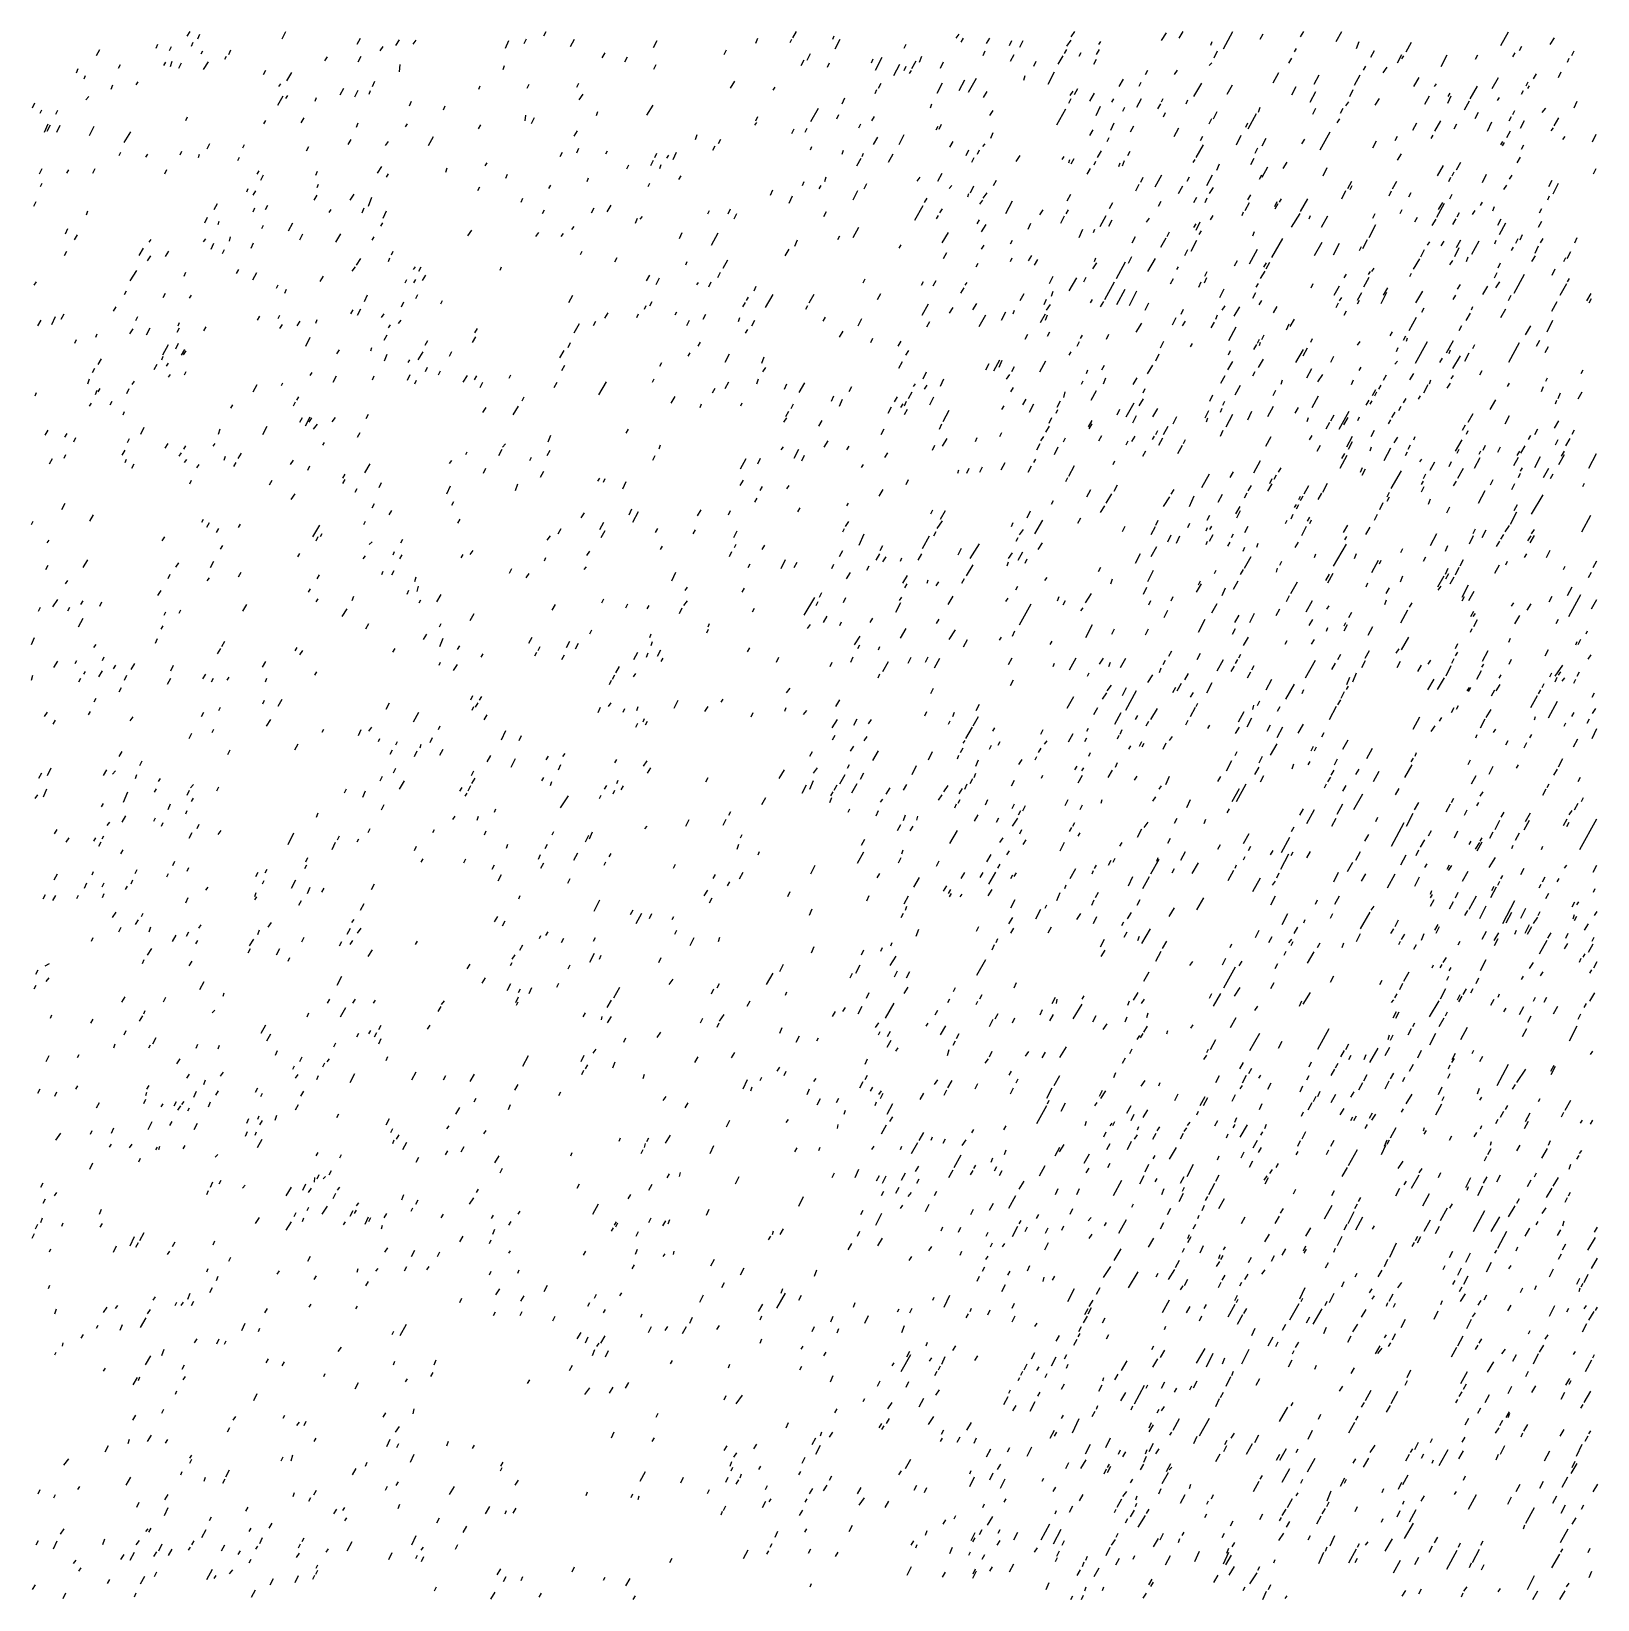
# Model space of a CAD drawing. Extents: x 0 to 599, y 0 to 600.
import ezdxf

# ---------------------------------------------------------------- set-up
doc = ezdxf.new("R2010")
doc.units = 0
doc.header["$MEASUREMENT"] = 0
doc.layers.add('SKARN_FSET3', color=34, linetype='CONTINUOUS')

msp = doc.modelspace()

# ---------------------------------------------------------------- linework, layer by layer
at = {"layer": 'SKARN_FSET3'}
for p, q in [((59.9, 598.32), (61, 600.19)), ((96.15, 597.38), (97.61, 600.19)), ((196.27, 598.5), (197.19, 600.19)), ((291.46, 597.75), (292.92, 600.19)), ((397.99, 598.13), (399.45, 600.19)), ((439.36, 597.57), (440.82, 600.19)), ((456.21, 593.45), (459.86, 600.19)), ((485.67, 598.13), (486.95, 600.19)), ((499.4, 596.26), (501.59, 600.19)), ((48.01, 593.82), (48.56, 595.32)), ((53.14, 592.89), (53.87, 594.38)), ((61.56, 594.57), (62.1, 596.07)), ((63.93, 597.38), (64.66, 599.06)), ((124.89, 595.32), (126.17, 597.57)), ((133.68, 592.7), (134.77, 594.38)), ((139.72, 594.76), (141, 597)), ((146.31, 595.32), (147.4, 596.82)), ((181.64, 593.82), (182.91, 596.63)), ((188.77, 595.51), (189.69, 597.38)), ((206.53, 594.38), (207.99, 597.19)), ((238.2, 594.01), (239.66, 596.63)), ((277.37, 595.69), (278.1, 597.57)), ((290.55, 595.88), (291.09, 597.19)), ((306.84, 597.19), (307.38, 598.5)), ((307.76, 593.45), (309.58, 597.19)), ((334.11, 593.82), (334.84, 595.32)), ((354.06, 597.57), (355.16, 599.06)), ((355.89, 596.07), (356.81, 597.57)), ((365.6, 595.51), (366.87, 597.57)), ((374.38, 594.76), (375.3, 596.63)), ((378.41, 594.2), (379.69, 596.63)), ((396.35, 594.57), (397.99, 596.82)), ((408.61, 595.13), (409.34, 596.26)), ((432.59, 596.63), (434.42, 599.63)), ((451.45, 594.95), (451.99, 596.26)), ((470.3, 597.19), (471.39, 599.25)), ((507.09, 593.64), (508.19, 596.26)), ((526.13, 592.32), (528.14, 596.07)), ((562.37, 594.76), (565.3, 600)), ((569.51, 592.89), (570.43, 594.57)), ((581.23, 595.13), (582.87, 597.75)), ((25.13, 591.01), (26.41, 593.26)), ((50.95, 587.08), (51.68, 588.39)), ((53.51, 586.71), (54.06, 588.77)), ((56.62, 586.15), (57.72, 588.21)), ((65.22, 591.58), (65.77, 592.7)), ((66.14, 585.59), (67.97, 588.58)), ((74.19, 589.52), (74.92, 590.64)), ((75.84, 591.39), (76.57, 593.07)), ((112.45, 588.95), (113.55, 590.45)), ((125.26, 588.58), (126.36, 590.64)), ((218.61, 590.08), (219.71, 591.95)), ((227.22, 588.58), (228.32, 590.45)), ((265.29, 591.39), (266.2, 593.07)), ((294.77, 587.08), (295.86, 589.33)), ((296.96, 589.14), (298.24, 591.76)), ((304.83, 586.52), (305.56, 588.21)), ((321.67, 588.21), (322.22, 589.7)), ((323.14, 585.4), (325.7, 590.27)), ((337.05, 585.96), (338.69, 588.95)), ((339.98, 588.39), (340.89, 590.64)), ((348.03, 586.15), (349.13, 588.58)), ((364.32, 591.01), (365.05, 592.7)), ((374.76, 588.77), (376.22, 591.39)), ((383.73, 586.9), (384.64, 588.77)), ((393.06, 587.64), (394.89, 590.83)), ((395.44, 591.76), (396.35, 593.26)), ((401.11, 590.64), (401.84, 592.14)), ((406.61, 587.64), (407.7, 589.52)), ((407.7, 591.39), (408.8, 593.26)), ((450.72, 587.08), (451.82, 588.21)), ((452.73, 590.08), (454.01, 592.7)), ((481.29, 588.02), (482.39, 589.89)), ((483.48, 592.32), (484.21, 593.64)), ((512.59, 590.27), (514.05, 592.89)), ((522.84, 588.21), (524.49, 591.39)), ((524.49, 589.7), (525.22, 590.83)), ((539.5, 586.71), (541.87, 591.2)), ((552.68, 589.52), (553.59, 591.2)), ((566.95, 590.45), (567.87, 591.95)), ((587.82, 588.39), (588.55, 589.89)), ((589.47, 591.01), (590.38, 592.7)), ((17.45, 584.27), (18.18, 585.96)), ((20.38, 582.03), (20.93, 583.34)), ((33.56, 586.15), (34.29, 587.46)), ((89.02, 583.71), (89.94, 585.4)), ((98, 581.28), (99.82, 584.46)), ((141.01, 584.65), (141.37, 587.46)), ((180.73, 585.59), (181.28, 587.08)), ((238.39, 585.77), (239.3, 587.46)), ((330.1, 583.34), (332.47, 587.64)), ((334.12, 585.21), (334.85, 586.9)), ((336.14, 584.09), (336.87, 585.21)), ((358.66, 576.97), (361.77, 582.22)), ((379.89, 581.47), (380.44, 583.34)), ((389.23, 579.97), (391.6, 584.65)), ((426.38, 583.71), (427.29, 585.4)), ((437.55, 583.71), (438.64, 585.4)), ((475.26, 580.53), (477.45, 584.46)), ((491, 579.97), (492.83, 583.53)), ((506.38, 579.59), (508.57, 583.53)), ((509.85, 585.4), (510.76, 586.9)), ((517.35, 584.27), (518.82, 586.52)), ((529.07, 579.03), (531.08, 582.59)), ((559.09, 578.28), (561.47, 582.59)), ((574.83, 582.03), (575.93, 583.9)), ((584.35, 582.59), (585.45, 584.65)), ((30.82, 578.1), (31.37, 579.78)), ((40.34, 579.78), (41.07, 580.9)), ((94.89, 579.03), (95.62, 580.16)), ((118.32, 575.85), (119.78, 578.47)), ((123.99, 575.1), (125.27, 577.72)), ((129.49, 576.22), (130.03, 577.54)), ((130.76, 579.03), (131.68, 581.09)), ((171.4, 578.1), (171.95, 579.41)), ((189.89, 578.47), (190.62, 579.97)), ((208.92, 578.85), (209.66, 580.34)), ((209.85, 573.98), (211.31, 576.22)), ((267.68, 578.47), (269.33, 581.09)), ((283.98, 577.72), (284.71, 578.85)), ((322.97, 576.41), (323.7, 577.91)), ((324.24, 578.47), (325.34, 580.34)), ((346.76, 576.6), (348.77, 580.53)), ((355.18, 577.54), (357.37, 581.65)), ((364.52, 574.91), (365.8, 577.16)), ((397.65, 575.66), (398.75, 577.35)), ((399.3, 576.04), (400.58, 578.28)), ((405.16, 573.42), (406.98, 576.6)), ((416.32, 579.03), (417.96, 581.84)), ((424, 579.22), (424.74, 580.72)), ((444.88, 575.29), (447.98, 580.34)), ((457.69, 576.22), (459.7, 579.78)), ((482.4, 575.85), (484.04, 579.03)), ((489.36, 573.04), (491.55, 577.16)), ((504.55, 575.29), (505.83, 577.91)), ((536.95, 579.03), (537.68, 580.16)), ((542.26, 575.29), (542.99, 576.6)), ((550.68, 574.35), (553.42, 579.22)), ((570.26, 576.22), (570.99, 577.54)), ((572.09, 579.41), (572.82, 580.9)), ((572.64, 578.28), (573.37, 579.41)), ((0.63, 570.98), (1.54, 572.86)), ((3.56, 568.92), (4.29, 570.23)), ((9.6, 568.55), (10.33, 570.05)), ((21.12, 573.98), (22.22, 575.29)), ((94.53, 571.92), (96.54, 575.48)), ((97.64, 574.54), (98.37, 575.66)), ((108.8, 573.42), (109.35, 574.91)), ((144.87, 571.73), (145.6, 573.42)), ((157.86, 570.23), (158.59, 571.73)), ((235.66, 568.17), (238.04, 571.92)), ((298.45, 565.74), (301.37, 570.8)), ((310.34, 572.48), (311.44, 574.73)), ((344.21, 570.98), (344.75, 572.48)), ((392.54, 564.43), (396.01, 570.61)), ((397.1, 572.67), (398.02, 574.54)), ((407.54, 567.99), (409.19, 571.54)), ((413.58, 573.04), (414.31, 574.35)), ((417.79, 569.67), (418.52, 571.17)), ((423.1, 571.17), (424.93, 574.54)), ((431.15, 570.61), (432.25, 572.48)), ((432.61, 573.23), (433.16, 574.54)), ((441.95, 572.48), (442.68, 573.98)), ((469.59, 569.3), (470.32, 571.17)), ((490.46, 568.55), (491.56, 570.8)), ((501.08, 568.92), (501.99, 570.8)), ((503.09, 571.73), (504.19, 573.23)), ((514.25, 571.92), (515.9, 574.54)), ((533.29, 572.29), (535.12, 575.48)), ((542.08, 572.67), (543.36, 575.48)), ((548.49, 570.23), (550.31, 573.6)), ((561.11, 573.79), (561.84, 574.91)), ((578.14, 569.11), (579.6, 570.8)), ((590.4, 570.98), (591.5, 573.42)), ((5.21, 561.62), (6.67, 564.81)), ((6.31, 562), (7.59, 564.43)), ((9.97, 561.62), (11.25, 564.24)), ((59.39, 566.12), (59.94, 567.43)), ((89.23, 564.81), (89.96, 566.12)), ((103.5, 565.18), (104.6, 567.05)), ((124.56, 563.49), (125.29, 565.18)), ((143.41, 563.68), (144.14, 564.81)), ((171.23, 562.93), (172.15, 564.43)), ((189.17, 565.93), (189.35, 568.17)), ((191.55, 564.99), (192.65, 567.24)), ((216.44, 567.99), (216.99, 569.49)), ((277.03, 564.24), (277.76, 565.37)), ((277.4, 565.93), (278.13, 567.61)), ((308.33, 566.68), (309.06, 568.36)), ((316.76, 563.31), (317.49, 564.81)), ((321.7, 565.93), (322.79, 567.61)), ((347.51, 562.75), (348.42, 564.62)), ((366.91, 567.99), (368.19, 569.86)), ((413.22, 562.37), (414.5, 565.18)), ((420.73, 561.81), (422.01, 564.06)), ((433.35, 567.43), (434.08, 569.11)), ((450.74, 564.81), (451.84, 566.86)), ((452.39, 566.68), (453.85, 569.49)), ((464.84, 563.49), (465.57, 565.18)), ((465.76, 562.93), (468.86, 568.74)), ((499.8, 565.18), (500.71, 566.68)), ((528.73, 562.37), (530.19, 565.18)), ((537.15, 562), (539.34, 565.93)), ((544.47, 562.93), (545.56, 564.81)), ((552.52, 566.86), (553.8, 569.3)), ((557.28, 562), (558.93, 565.55)), ((565.51, 565.93), (566.43, 567.61)), ((566.98, 568.36), (567.71, 569.86)), ((569.91, 563.12), (571.37, 566.12)), ((582.72, 564.06), (584.55, 567.05)), ((22.42, 560.31), (24.25, 563.87)), ((35.78, 557.69), (38.34, 561.81)), ((121.45, 556.94), (122.55, 558.81)), ((135.73, 556.57), (136.83, 558.07)), ((152.2, 556.57), (154.03, 559.94)), ((207.85, 560.12), (209.13, 562.18)), ((254.34, 558.81), (254.89, 560.69)), ((263.13, 557.32), (264.04, 559)), ((291.13, 561.06), (292.05, 562.93)), ((296.26, 561.62), (296.99, 563.12)), ((322.44, 556.94), (324.08, 559.75)), ((332.14, 556.94), (334.15, 560.69)), ((346.41, 562.56), (347.14, 563.87)), ((351.54, 555.82), (352.82, 558.07)), ((367.28, 559.38), (368.19, 561.44)), ((405.17, 560.31), (406.45, 562.56)), ((411.76, 558.07), (412.49, 559.56)), ((437.39, 559.94), (439.21, 563.31)), ((447.46, 558.44), (448.37, 560.12)), ((461.19, 556.76), (463.01, 560.5)), ((471.07, 556.38), (472.53, 559.38)), ((486.26, 557.13), (487.36, 559)), ((493.22, 554.88), (497.06, 561.81)), ((513.36, 555.63), (514.82, 558.25)), ((521.96, 558.44), (522.87, 560.12)), ((535.68, 559.19), (536.42, 560.5)), ((562.41, 556.76), (563.14, 558.07)), ((564.61, 559.56), (566.07, 562.18)), ((581.63, 562.18), (582.54, 563.31)), ((586.02, 558.81), (586.94, 559.94)), ((597.37, 557.88), (598.83, 560.87)), ((33.78, 552.64), (34.51, 553.95)), ((44.03, 552.07), (44.76, 553.2)), ((57.21, 553.01), (57.75, 554.32)), ((64.16, 551.89), (64.53, 553.2)), ((67.45, 555.26), (68.55, 557.32)), ((79.17, 550.76), (79.9, 552.07)), ((81.18, 555.63), (81.73, 556.94)), ((105.53, 554.51), (106.44, 556.19)), ((202.55, 552.26), (203.46, 553.95)), ((208.95, 553.76), (209.68, 555.44)), ((219.93, 553.39), (220.67, 554.51)), ((238.79, 551.89), (239.52, 553.57)), ((243.37, 551.7), (244.1, 552.82)), ((245.75, 551.14), (247.02, 553.95)), ((260.94, 554.7), (261.85, 556.38)), ((298.28, 554.88), (298.82, 556.19)), ((310.36, 553.2), (310.91, 554.7)), ((318.05, 552.26), (318.6, 553.57)), ((328.12, 550.2), (329.95, 553.39)), ((357.77, 552.64), (358.87, 554.88)), ((362.16, 553.2), (362.89, 554.88)), ((364.17, 556.19), (365.09, 557.13)), ((376.99, 550.39), (378.45, 552.64)), ((394.56, 551.14), (395.29, 552.26)), ((408.11, 551.89), (409.57, 554.51)), ((419.64, 552.64), (420.55, 554.32)), ((445.82, 551.89), (448.56, 556.76)), ((468.33, 553.57), (469.43, 555.63)), ((522.88, 550.95), (524.34, 553.39)), ((562.96, 556.38), (563.69, 557.69)), ((568.64, 549.83), (569.92, 552.07)), ((570.29, 555.07), (571.2, 556.76)), ((3.4, 545.71), (4.31, 547.77)), ((13.83, 545.9), (14.56, 547.21)), ((23.72, 545.9), (24.63, 547.77)), ((51.36, 545.71), (52.09, 547.39)), ((86.68, 545.52), (87.42, 546.83)), ((109.02, 545.15), (109.75, 546.65)), ((132.63, 545.9), (134.27, 548.52)), ((158.8, 546.27), (159.35, 547.96)), ((173.81, 548.71), (174.54, 549.83)), ((227.99, 547.58), (228.73, 549.08)), ((237.15, 548.89), (238.24, 550.95)), ((240.62, 547.77), (241.17, 549.27)), ((316.04, 548.71), (317.68, 551.7)), ((359.97, 550.2), (360.88, 551.89)), ((397.13, 549.83), (397.49, 551.14)), ((398.04, 549.45), (399.14, 551.51)), ((404.09, 545.52), (405.37, 547.77)), ((406.83, 549.08), (407.38, 550.58)), ((416.17, 548.52), (416.71, 549.83)), ((417.63, 548.71), (418.36, 550.76)), ((444.72, 550.02), (445.45, 551.14)), ((453.69, 547.02), (454.79, 549.45)), ((466.69, 549.27), (467.97, 551.7)), ((471.08, 544.4), (473.28, 548.33)), ((479.14, 547.77), (480.6, 550.2)), ((494.33, 544.96), (495.98, 548.14)), ((538.08, 544.96), (540.45, 548.89)), ((543.75, 544.96), (544.48, 546.46)), ((545.4, 547.21), (547.04, 550.2)), ((597.75, 545.71), (598.85, 547.77)), ((3.77, 540.84), (4.32, 542.15)), ((82.66, 538.78), (83.21, 540.09)), ((87.97, 543.28), (89.06, 545.34)), ((109.57, 540.47), (110.12, 541.78)), ((136.11, 544.4), (136.84, 545.71)), ((171.08, 539.34), (171.81, 540.66)), ((181.69, 544.03), (182.42, 545.52)), ((198.17, 540.09), (198.9, 541.4)), ((212.81, 542.71), (213.35, 544.21)), ((236.24, 540.84), (236.79, 542.15)), ((247.95, 543.46), (248.86, 544.96)), ((295.18, 541.22), (295.91, 542.71)), ((301.59, 539.91), (302.32, 541.22)), ((303.78, 542.71), (304.33, 544.59)), ((318.79, 539.91), (319.89, 541.97)), ((339.11, 542.9), (340.21, 544.4)), ((346.98, 542.9), (348.62, 545.9)), ((351.38, 540.09), (352.29, 541.22)), ((359.43, 538.41), (360.71, 541.03)), ((368.22, 541.22), (369.49, 543.28)), ((422.77, 539.16), (424.04, 541.78)), ((424.59, 542.53), (425.51, 544.4)), ((430.09, 540.66), (432.64, 545.34)), ((439.06, 538.22), (440.7, 541.03)), ((442.35, 542.9), (443.26, 544.59)), ((449.85, 541.22), (452.05, 545.34)), ((450.96, 538.22), (452.42, 540.47)), ((469.99, 543.65), (470.9, 545.34)), ((503.85, 540.09), (505.32, 542.9)), ((504.77, 539.72), (505.5, 541.22)), ((520.88, 539.91), (522.52, 542.9)), ((542.47, 542.71), (543.21, 544.4)), ((555.29, 542.34), (556.93, 545.52)), ((563.53, 539.72), (564.62, 541.4)), ((565.72, 543.65), (566.63, 545.15)), ((580.73, 540.84), (582.01, 543.28)), ((582.38, 538.03), (584.39, 542.15)), ((1.21, 533.35), (2.13, 535.04)), ((70.22, 532.04), (71.5, 534.29)), ((85.05, 537.47), (86.14, 539.16)), ((108.48, 535.6), (109.57, 537.47)), ((122.21, 535.6), (123.67, 537.85)), ((129.16, 533.35), (130.44, 536.72)), ((187.55, 534.85), (188.29, 536.35)), ((282.92, 537.47), (283.83, 539.53)), ((290.06, 534.48), (291.34, 537.29)), ((314.59, 535.79), (316.42, 539.34)), ((341.86, 534.66), (342.96, 536.35)), ((358.52, 536.91), (358.88, 538.22)), ((363.1, 534.1), (364.19, 535.6)), ((364.38, 536.35), (365.84, 538.41)), ((372.99, 530.55), (375.54, 535.41)), ((396.41, 535.41), (397.87, 537.85)), ((412.71, 532.42), (413.98, 534.66)), ((431.38, 533.35), (432.47, 535.23)), ((444.92, 534.66), (446.02, 536.72)), ((449.31, 534.66), (450.04, 536.54)), ((464.51, 531.67), (466.15, 534.66)), ((465.6, 535.79), (466.7, 537.66)), ((475.86, 533.17), (476.77, 535.04)), ((476.04, 532.23), (477.14, 534.29)), ((477.68, 534.85), (478.42, 536.16)), ((485.74, 531.29), (488.48, 536.16)), ((501.48, 536.16), (503.12, 539.34)), ((519.6, 537.29), (520.51, 539.16)), ((527.1, 536.91), (528.02, 538.6)), ((537.91, 529.05), (540.84, 534.48)), ((538.46, 532.04), (540.1, 534.66)), ((542.85, 536.16), (543.76, 537.85)), ((554.57, 533.54), (555.3, 534.85)), ((580.37, 535.79), (580.92, 537.29)), ((21.35, 529.98), (21.9, 531.48)), ((66.57, 526.99), (67.66, 529.05)), ((85.05, 531.11), (85.78, 532.61)), ((89.81, 532.04), (90.72, 533.73)), ((114.16, 530.92), (114.89, 532.04)), ((126.79, 530.73), (127.52, 532.61)), ((134.84, 528.67), (136.12, 531.48)), ((195.8, 530.55), (196.53, 531.86)), ((214.47, 530.73), (215.56, 532.61)), ((220.51, 531.11), (221.97, 533.73)), ((231.31, 526.8), (232.04, 528.67)), ((233.14, 528.3), (234.05, 529.42)), ((258.95, 530.36), (259.68, 531.67)), ((266.82, 530.36), (267.73, 532.23)), ((269.02, 528.49), (270.11, 530.55)), ((303.43, 529.42), (304.34, 531.29)), ((338.21, 527.93), (341.32, 533.54)), ((346.45, 528.49), (347.18, 529.8)), ((347.73, 530.73), (348.82, 532.23)), ((362.01, 526.61), (362.92, 528.11)), ((385.98, 529.98), (387.26, 531.86)), ((394.04, 526.8), (395.5, 529.61)), ((396.05, 530.36), (396.96, 531.86)), ((409.05, 525.49), (411.43, 529.8)), ((412.35, 525.68), (413.62, 528.11)), ((426.81, 527.18), (427.9, 528.67)), ((451.33, 528.11), (452.25, 529.8)), ((463.41, 529.8), (463.96, 531.11)), ((482.27, 525.3), (485.56, 530.55)), ((489.04, 528.49), (489.59, 529.8)), ((493.8, 525.3), (496.18, 529.61)), ((513.39, 528.67), (514.3, 530.55)), ((523.82, 530.55), (524.55, 532.04)), ((529.49, 527.36), (530.41, 529.05)), ((536.09, 525.87), (537.55, 528.3)), ((543.96, 526.24), (545.24, 528.49)), ((545.6, 529.24), (546.51, 530.92)), ((551.46, 530.17), (552.55, 531.67)), ((559.33, 531.48), (559.87, 533.17)), ((561.16, 526.05), (562.44, 528.49)), ((577.08, 530.73), (578, 532.42)), ((13.31, 522.68), (14.22, 524.74)), ((16.79, 520.44), (17.88, 522.31)), ((71.69, 526.24), (72.06, 527.55)), ((88.35, 524.74), (89.08, 526.05)), ((98.61, 523.81), (100.25, 526.99)), ((103, 520.44), (104.1, 522.68)), ((116.73, 519.5), (118.56, 522.68)), ((133.93, 525.68), (134.66, 526.99)), ((167.25, 521.93), (168.71, 524.18)), ((193.24, 521.75), (194.34, 523.25)), ((202.94, 521.75), (203.86, 522.87)), ((206.97, 524.37), (207.88, 525.49)), ((248.16, 521), (249.25, 523.25)), ((260.42, 518.38), (262.98, 523.06)), ((314.6, 521.37), (316.8, 525.3)), ((348.65, 519.31), (351.03, 523.25)), ((363.66, 523.43), (365.49, 526.24)), ((381.6, 524.56), (382.51, 526.8)), ((401, 521.37), (402.46, 524.56)), ((406.49, 523.25), (407.04, 524.56)), ((434.68, 521.75), (435.6, 523.43)), ((444.93, 525.12), (445.84, 526.61)), ((445.85, 524.18), (447.31, 527.36)), ((446.95, 522.5), (447.86, 523.81)), ((467.45, 521.93), (468.18, 523.62)), ((511.93, 521.37), (514.49, 526.24)), ((561.9, 522.5), (564.27, 526.99)), ((569.77, 520.44), (570.69, 522.5)), ((576.72, 525.3), (578, 527.55)), ((12.95, 514.45), (13.86, 516.13)), ((41.5, 514.45), (43.15, 517.25)), ((45.34, 519.5), (46.07, 520.62)), ((51.57, 514.07), (52.85, 516.13)), ((66.03, 519.69), (66.94, 520.81)), ((68.96, 516.88), (70.05, 519.13)), ((73.35, 515.2), (74.08, 516.69)), ((76.09, 519.88), (76.46, 521.56)), ((84.33, 517.25), (85.25, 519.31)), ((130.64, 520.25), (131.37, 521.56)), ((137.97, 514.63), (138.7, 516.13)), ((210.27, 514.82), (211, 516.13)), ((288.62, 514.26), (290.08, 516.88)), ((292.28, 518), (293.37, 520.44)), ((308.75, 520.62), (309.48, 521.93)), ((332.18, 517.25), (332.91, 518.56)), ((363.66, 516.88), (364.76, 518.38)), ((374.83, 518.94), (375.56, 520.25)), ((421.32, 519.31), (422.6, 521.75)), ((432.31, 517.63), (434.32, 521.19)), ((441.46, 514.45), (442.56, 516.69)), ((443.84, 516.13), (446.03, 520.25)), ((466.18, 511.26), (469.28, 516.88)), ((474.78, 513.7), (478.98, 521)), ((491.07, 514.45), (493.99, 519.5)), ((498.39, 514.63), (500.58, 519.13)), ((508.27, 516.32), (509, 517.82)), ((509.55, 517.07), (511.38, 520.62)), ((531.71, 513.88), (533.17, 516.69)), ((534.26, 518.38), (535.18, 519.69)), ((539.57, 518.19), (540.67, 519.88)), ((544.7, 514.07), (546.35, 517.44)), ((545.43, 517.44), (547.07, 520.44)), ((551.29, 515.01), (554.03, 520.06)), ((560.07, 518.94), (560.62, 520.25)), ((566.48, 516.32), (567.21, 517.63)), ((568.13, 519.13), (569.04, 521)), ((575.45, 515.38), (576.73, 518.19)), ((577.46, 519.31), (578.56, 521)), ((590.64, 519.31), (591.55, 521.37)), ((44.62, 512.39), (45.9, 514.26)), ((122.97, 508.46), (124.25, 510.14)), ((124.61, 510.7), (126.26, 513.32)), ((136.87, 512.2), (137.42, 513.51)), ((146.4, 509.02), (147.13, 510.14)), ((148.41, 508.46), (149.32, 510.14)), ((179.53, 508.83), (180.08, 510.14)), ((223.46, 512.01), (224.37, 513.7)), ((250.55, 510.89), (251.1, 512.2)), ((264.83, 509.58), (266.65, 512.76)), ((349.21, 513.32), (350.49, 515.57)), ((361.66, 510.14), (362.39, 511.45)), ((374.84, 512.2), (375.38, 513.51)), ((381.61, 512.39), (382.89, 514.45)), ((383.99, 510.7), (385.27, 512.95)), ((406.32, 509.39), (407.78, 511.64)), ((406.87, 512.2), (407.42, 513.51)), ((415.3, 505.65), (418.77, 512.01)), ((419.87, 511.45), (421.14, 514.07)), ((427.37, 508.27), (430.3, 513.32)), ((438.36, 509.02), (439.09, 510.14)), ((460.5, 510.51), (461.6, 512.57)), ((471.67, 509.95), (472.77, 511.64)), ((472.59, 509.39), (474.05, 511.83)), ((528.96, 509.2), (531.34, 513.14)), ((542.87, 510.89), (543.97, 512.57)), ((549.28, 512.2), (549.83, 513.88)), ((561.36, 509.77), (562.28, 511.64)), ((574.17, 512.2), (575.64, 514.26)), ((586.44, 512.2), (587.17, 513.7)), ((587.72, 513.32), (589.18, 515.94)), ((1.25, 503.03), (2.16, 504.34)), ((38.04, 504.71), (40.6, 508.64)), ((58.72, 506.58), (59.27, 508.08)), ((78.67, 507.52), (79.58, 509.02)), ((84.9, 505.09), (86.54, 507.89)), ((110.71, 504.52), (111.99, 506.58)), ((143.29, 503.96), (143.84, 505.27)), ((146.58, 503.96), (147.32, 505.27)), ((149.88, 504.9), (151.16, 506.96)), ((235.54, 504.71), (236.82, 506.96)), ((239.21, 503.4), (240.49, 505.83)), ((254.77, 503.21), (255.5, 504.15)), ((259.34, 502.46), (260.26, 504.34)), ((262.82, 506.02), (263.91, 508.08)), ((318.47, 503.96), (319.2, 505.46)), ((340.8, 503.03), (341.53, 504.52)), ((345.19, 502.84), (346.29, 504.9)), ((357.46, 503.03), (358.19, 504.15)), ((389.67, 503.78), (391.13, 506.58)), ((397.18, 500.97), (400.1, 505.83)), ((402.85, 504.34), (403.76, 506.21)), ((410.91, 497.6), (414.57, 504.34)), ((435.98, 503.59), (437.08, 505.65)), ((446.78, 502.28), (447.7, 504.34)), ((448.98, 503.96), (449.89, 506.02)), ((449.16, 506.58), (450.07, 508.27)), ((470.39, 505.65), (472.22, 508.46)), ((502.43, 505.83), (503.34, 507.33)), ((509.93, 502.46), (511.94, 506.21)), ((511.76, 507.15), (512.49, 508.27)), ((513.04, 508.27), (513.95, 509.58)), ((527.5, 506.4), (528.23, 507.71)), ((559.9, 505.83), (561, 507.89)), ((560.46, 502.09), (561.92, 504.34)), ((567.41, 500.03), (571.43, 507.33)), ((582.05, 506.96), (583.15, 509.39)), ((587.91, 504.34), (588.64, 505.65)), ((35.85, 499.47), (36.58, 500.97)), ((50.67, 498.35), (51.59, 500.03)), ((60.74, 498.16), (61.47, 499.28)), ((94.05, 501.9), (94.6, 503.21)), ((97.17, 500.03), (97.9, 501.53)), ((128.65, 499.28), (127.56, 496.66)), ((147.32, 497.97), (148.05, 499.47)), ((205.9, 496.47), (207.36, 499.28)), ((273.81, 497.22), (274.54, 498.53)), ((276.73, 500.97), (277.46, 502.65)), ((281.13, 494.6), (284.06, 499.47)), ((297.79, 496.29), (299.62, 499.66)), ((323.96, 497.6), (325.24, 499.84)), ((355.81, 500.03), (357.09, 502.09)), ((378.51, 497.22), (379.97, 499.84)), ((390.41, 498.91), (391.14, 500.78)), ((415.49, 495.73), (418.6, 501.53)), ((420.25, 495.35), (423.17, 500.97)), ((454.84, 498.35), (456.49, 501.72)), ((467.47, 498.16), (468.57, 500.22)), ((468.75, 502.28), (469.66, 503.78)), ((489.8, 502.09), (490.53, 503.78)), ((498.59, 499.28), (500.6, 502.84)), ((500.61, 497.04), (501.52, 498.35)), ((507.56, 497.41), (509.2, 500.22)), ((516.53, 496.1), (518.72, 500.41)), ((517.44, 499.28), (519.09, 502.09)), ((529.89, 496.29), (532.45, 500.78)), ((544.17, 497.6), (545.08, 499.28)), ((545.81, 501.53), (546.91, 503.4)), ((555.52, 499.47), (557.34, 502.65)), ((565.22, 497.22), (566.32, 499.28)), ((584.99, 499.28), (587.55, 503.78)), ((595.24, 497.04), (596.88, 499.84)), ((11.69, 490.11), (12.79, 492.17)), ((31.64, 493.1), (32.74, 494.79)), ((122.43, 492.17), (123.35, 493.67)), ((125, 491.61), (126.28, 494.04)), ((134.15, 490.67), (135.25, 492.17)), ((141.83, 494.79), (142.75, 496.66)), ((156.84, 495.91), (157.57, 497.22)), ((219.63, 490.48), (220.91, 492.54)), ((231.9, 490.67), (232.45, 492.17)), ((234.82, 493.85), (235.37, 495.35)), ((236.84, 495.16), (237.75, 496.85)), ((246.54, 491.79), (247.09, 492.92)), ((272.35, 494.79), (273.44, 496.47)), ((296.51, 493.85), (297.24, 495.35)), ((340.99, 491.61), (343.37, 495.91)), ((351.43, 492.36), (352.89, 494.6)), ((360.39, 493.67), (361.86, 496.1)), ((371.38, 489.73), (373.03, 492.92)), ((375.77, 492.17), (376.32, 493.48)), ((386.21, 488.8), (388.22, 492.17)), ((387.67, 495.73), (388.58, 497.78)), ((388.58, 493.48), (390.05, 495.73)), ((405.42, 496.29), (406.15, 497.6)), ((409.27, 494.79), (410.55, 496.85)), ((426.29, 493.48), (427.75, 496.29)), ((440.02, 491.98), (440.93, 493.85)), ((455.76, 493.48), (456.86, 495.16)), ((460.34, 491.23), (462.53, 494.79)), ((469.85, 495.54), (470.95, 497.22)), ((475.35, 492.54), (476.81, 494.98)), ((499.33, 494.6), (500.24, 496.29)), ((502.44, 491.61), (503.35, 493.29)), ((507.56, 495.91), (508.29, 497.41)), ((532.09, 492.73), (533.01, 494.42)), ((549.12, 489.55), (550.76, 492.36)), ((551.13, 493.67), (551.68, 494.98)), ((562.3, 490.67), (564.31, 494.04)), ((581.88, 493.1), (583.89, 496.85)), ((596.16, 496.29), (597.07, 497.97)), ((2.73, 487.49), (4.01, 489.73)), ((8.03, 488.05), (9.5, 491.05)), ((37.87, 484.49), (39.15, 486.37)), ((40.25, 489.55), (40.98, 491.05)), ((44.28, 484.12), (45.74, 486.74)), ((56, 485.05), (56.91, 486.74)), ((56.36, 487.49), (56.91, 488.8)), ((66.25, 485.62), (67.16, 487.11)), ((86.74, 489.73), (87.66, 491.23)), ((94.61, 490.3), (95.34, 491.61)), ((95.35, 486.55), (96.26, 488.05)), ((101.94, 487.49), (103.03, 489.36)), ((109.08, 488.61), (109.62, 489.92)), ((136.9, 486.74), (137.63, 487.86)), ((140.74, 488.42), (141.66, 489.73)), ((169.85, 484.87), (170.95, 486.55)), ((207.93, 484.87), (209.94, 488.42)), ((215.24, 487.68), (216.16, 489.36)), ((250.94, 487.68), (252.03, 489.73)), ((257.16, 490.11), (258.26, 491.98)), ((270.71, 489.17), (271.25, 490.67)), ((273.46, 484.68), (274.37, 486.18)), ((275.83, 487.49), (276.93, 489.73)), ((303.11, 489.36), (304.02, 490.86)), ((316.47, 487.49), (317.93, 490.3)), ((342.83, 487.11), (343.92, 489.17)), ((362.78, 487.3), (365.34, 491.79)), ((388.22, 489.73), (388.95, 491.79)), ((422.82, 485.05), (425.02, 488.61)), ((436.73, 487.86), (438.19, 490.67)), ((440.58, 487.49), (441.67, 489.36)), ((451.56, 486.74), (452.84, 488.99)), ((453.39, 490.11), (453.93, 491.79)), ((458.34, 481.87), (461.08, 487.11)), ((480.3, 485.99), (481.39, 488.24)), ((481.76, 487.3), (483.41, 490.11)), ((527.34, 485.8), (530.08, 490.86)), ((546.38, 485.8), (547.47, 487.68)), ((571.82, 484.12), (573.83, 487.49)), ((580.06, 485.24), (582.25, 489.73)), ((16.83, 480.94), (17.56, 482.25)), ((24.88, 483.18), (25.43, 484.49)), ((50.51, 476.44), (52.71, 480.37)), ((55.45, 478.69), (56.55, 480.94)), ((105.24, 479.81), (106.89, 483.18)), ((135.26, 482.06), (136.35, 484.12)), ((150.82, 480.19), (151.92, 481.87)), ((168.94, 481.12), (170.22, 483.37)), ((205.55, 479.25), (206.46, 481.12)), ((255.34, 479.81), (256.25, 481.31)), ((309.34, 483.18), (310.8, 485.43)), ((321.42, 481.12), (322.15, 482.81)), ((331.85, 479.81), (332.95, 481.68)), ((380.36, 482.43), (381.45, 484.31)), ((388.96, 483.56), (389.87, 485.24)), ((400.31, 479.81), (401.23, 481.5)), ((401.59, 482.62), (402.32, 483.93)), ((411.48, 482.43), (412.39, 484.31)), ((432.16, 479.06), (433.44, 481.68)), ((443.7, 479.44), (444.43, 480.75)), ((467.86, 478.5), (468.96, 480.37)), ((469.32, 480.94), (470.05, 482.43)), ((470.05, 480), (470.42, 481.31)), ((470.97, 482.25), (471.88, 484.12)), ((489.64, 481.31), (490.37, 482.62)), ((507.58, 480.19), (508.49, 481.5)), ((520.02, 483.74), (520.94, 485.24)), ((525.15, 482.06), (526.06, 483.74)), ((526.25, 481.68), (526.61, 483)), ((529.73, 473.26), (534.3, 481.5)), ((541.63, 477.19), (544.19, 481.87)), ((551.69, 478.88), (552.42, 480.37)), ((565.43, 473.64), (569.45, 481.12)), ((576.04, 479.81), (577.32, 482.06)), ((25.81, 472.7), (27.09, 474.95)), ((50.15, 474.57), (50.7, 475.88)), ((57.65, 476.26), (58.93, 478.5)), ((58.38, 476.44), (59.48, 477.94)), ((117.14, 476.82), (118.06, 478.32)), ((130.14, 477.94), (130.5, 479.25)), ((135.27, 474.2), (136.36, 476.63)), ((144.42, 473.45), (144.97, 474.57)), ((148.26, 474.57), (150.09, 477.57)), ((160.16, 475.88), (161.07, 477.75)), ((202.44, 475.32), (204.09, 478.13)), ((251.5, 475.88), (252.23, 477.19)), ((265.6, 473.64), (267.24, 476.82)), ((279.69, 473.26), (280.6, 475.69)), ((334.79, 476.26), (335.88, 478.13)), ((368.47, 470.27), (370.67, 474.57)), ((370.49, 471.76), (371.58, 474.38)), ((386.05, 469.89), (388.24, 474.2)), ((397.21, 476.26), (397.94, 477.57)), ((430.34, 474.2), (431.62, 476.82)), ((458.16, 476.44), (458.89, 478.13)), ((469.7, 471.58), (471.52, 474.76)), ((483.97, 473.45), (486.9, 478.5)), ((486.72, 476.07), (488.36, 479.06)), ((497.33, 473.64), (498.43, 475.88)), ((521.86, 472.89), (522.78, 474.01)), ((522.41, 477.75), (523.14, 479.25)), ((539.07, 473.45), (539.98, 475.13)), ((542.54, 477), (543.09, 478.32)), ((544.01, 471.2), (546.94, 476.07)), ((548.59, 474.01), (550.23, 477.19)), ((579.34, 477.38), (580.61, 479.63)), ((23.61, 469.7), (24.53, 471.39)), ((47.22, 470.83), (48.32, 472.89)), ((51.98, 472.14), (52.71, 473.26)), ((52.72, 467.83), (53.45, 468.95)), ((58.76, 468.77), (59.49, 470.08)), ((106.9, 468.58), (107.63, 469.7)), ((115.69, 465.96), (116.97, 468.39)), ((130.7, 466.9), (131.43, 468.39)), ((144.06, 466.71), (145.16, 468.95)), ((151.01, 470.08), (151.74, 471.76)), ((155.96, 468.77), (156.69, 470.27)), ((165.48, 465.96), (167.12, 468.58)), ((169.69, 466.9), (170.6, 468.39)), ((183.05, 467.46), (183.6, 468.77)), ((203.18, 470.45), (204.28, 472.51)), ((240.7, 472.14), (241.43, 473.45)), ((280.06, 469.89), (281.16, 471.58)), ((332.05, 471.39), (333.51, 473.82)), ((341.39, 467.27), (342.66, 469.89)), ((365.36, 470.64), (366.64, 473.07)), ((373.24, 467.08), (374.52, 468.95)), ((375.25, 470.08), (376.34, 471.95)), ((403.8, 469.33), (404.35, 470.64)), ((409.66, 470.64), (410.75, 472.51)), ((427.23, 469.14), (429.24, 472.51)), ((455.24, 465.59), (456.89, 468.58)), ((457.98, 470.64), (459.81, 473.82)), ((467.5, 468.39), (468.42, 470.08)), ((488.19, 467.64), (490.02, 471.2)), ((492.4, 466.15), (494.23, 468.95)), ((508.14, 470.45), (508.87, 471.76)), ((517.48, 466.71), (518.57, 468.77)), ((527.54, 466.9), (529.01, 469.33)), ((543.29, 467.27), (544.2, 468.58)), ((554.27, 468.77), (555.18, 470.45)), ((593.07, 469.33), (593.8, 470.64)), ((1.66, 460.72), (2.2, 462.03)), ((21.79, 465.4), (22.52, 467.27)), ((24.72, 461.28), (25.45, 462.96)), ((25.82, 462.22), (26.55, 463.53)), ((36.8, 461.65), (37.71, 463.53)), ((38.81, 465.02), (39.72, 466.33)), ((85.12, 462.22), (86.59, 465.02)), ((95.92, 464.65), (96.47, 465.77)), ((146.99, 465.4), (147.54, 466.71)), ((171.89, 463.9), (172.98, 465.96)), ((200.26, 463.9), (201.36, 465.96)), ((217.29, 461.09), (220.21, 466.15)), ((237.78, 465.96), (238.51, 467.27)), ((260.85, 461.84), (261.76, 463.71)), ((265.61, 463.53), (267.07, 466.15)), ((277.69, 465.4), (278.42, 467.27)), ((288.31, 463.34), (289.22, 465.4)), ((293.98, 462.03), (296.17, 465.77)), ((313.02, 462.4), (314.11, 464.27)), ((335.72, 459.78), (337.18, 462.22)), ((337.73, 464.27), (338.46, 465.4)), ((341.94, 463.34), (342.85, 464.84)), ((347.98, 464.46), (349.26, 467.27)), ((374.89, 462.22), (375.98, 463.9)), ((395.21, 460.16), (395.76, 462.22)), ((401.98, 465.21), (402.52, 466.52)), ((405.64, 459.03), (407.65, 462.78)), ((410.4, 465.4), (411.31, 467.64)), ((421.75, 465.02), (423.21, 467.64)), ((425.59, 461.84), (426.32, 463.53)), ((460.74, 461.09), (462.75, 464.84)), ((475.2, 460.9), (476.3, 462.96)), ((478.31, 465.21), (478.85, 466.9)), ((505.21, 465.02), (505.95, 466.9)), ((513.27, 460.9), (514.55, 463.15)), ((514.19, 460.72), (514.92, 462.22)), ((515.65, 463.34), (516.56, 464.84)), ((532.86, 461.84), (534.5, 465.02)), ((535.05, 465.4), (535.6, 466.9)), ((541.83, 463.71), (543.11, 465.59)), ((564.89, 464.27), (565.62, 465.59)), ((577.89, 462.4), (578.62, 464.27)), ((579.53, 466.33), (580.26, 467.64)), ((591.98, 459.59), (593.45, 462.22)), ((22.53, 456.79), (23.26, 457.91)), ((30.4, 457.35), (31.13, 458.66)), ((76.53, 456.04), (77.26, 457.35)), ((100.51, 456.97), (101.24, 458.47)), ((101.79, 459.03), (102.52, 460.34)), ((173, 454.35), (174.27, 456.22)), ((184.53, 453.42), (186.54, 456.79)), ((188, 458.85), (188.73, 460.34)), ((244.93, 457.91), (246.57, 460.53)), ((256.1, 456.22), (256.64, 457.72)), ((271.66, 456.97), (272.2, 458.1)), ((290.88, 455.85), (291.79, 457.72)), ((306.25, 458.66), (307.16, 460.72)), ((309.36, 456.79), (310.46, 459.41)), ((328.04, 454.17), (329.32, 456.6)), ((330.41, 458.47), (331.51, 460.34)), ((332.79, 456.22), (333.71, 457.72)), ((334.26, 456.97), (334.99, 458.66)), ((343.96, 457.35), (345.42, 460.34)), ((371.42, 455.48), (372.33, 456.97)), ((379.47, 457.35), (380.75, 459.41)), ((382.04, 454.54), (383.68, 457.72)), ((392.65, 456.41), (393.93, 458.85)), ((419.01, 452.67), (422.12, 458.1)), ((423.95, 456.97), (425.6, 459.59)), ((451.04, 458.66), (452.14, 461.09)), ((455.07, 454.54), (455.8, 456.04)), ((455.98, 457.16), (456.71, 458.66)), ((473.19, 452.85), (475.39, 456.79)), ((483.63, 454.17), (484.91, 456.22)), ((490.21, 456.22), (492.59, 460.72)), ((510.9, 457.16), (511.99, 459.03)), ((512.36, 457.54), (513.09, 458.85)), ((523.35, 455.1), (524.26, 456.79)), ((525.17, 458.1), (526.09, 459.78)), ((530.85, 459.41), (531.58, 460.72)), ((558.31, 455.48), (560.5, 459.22)), ((583.2, 457.72), (583.75, 459.03)), ((584.3, 459.78), (585.21, 461.84)), ((35.34, 453.42), (35.89, 454.73)), ((102.89, 450.61), (103.99, 452.48)), ((105.09, 449.3), (106.92, 452.67)), ((106.55, 450.61), (107.47, 452.29)), ((115.34, 450.8), (116.62, 452.48)), ((128.33, 452.11), (129.25, 453.79)), ((288.14, 450.61), (289.23, 452.29)), ((288.87, 452.85), (289.96, 454.91)), ((301.5, 449.11), (302.78, 451.36)), ((334.26, 453.6), (335.36, 455.66)), ((347.63, 447.99), (348.54, 450.05)), ((349.09, 450.98), (351.28, 455.29)), ((389.54, 450.23), (390.64, 452.48)), ((392.29, 454.17), (392.83, 455.48)), ((404.56, 448.92), (406.02, 451.36)), ((404.92, 448.17), (406.02, 450.05)), ((415.53, 453.42), (416.63, 455.66)), ((421.58, 450.42), (423.04, 453.23)), ((429.26, 452.67), (431.09, 455.85)), ((436.95, 450.05), (438.42, 452.85)), ((449.22, 452.29), (450.68, 455.1)), ((449.77, 450.8), (450.31, 452.29)), ((457.27, 448.92), (459.83, 453.79)), ((465.51, 451.54), (467.15, 454.91)), ((488.21, 450.98), (488.75, 452.48)), ((495.53, 448.17), (496.99, 450.61)), ((497.36, 451.17), (498.64, 453.42)), ((500.47, 447.99), (504.31, 454.91)), ((502.3, 449.67), (503.95, 452.48)), ((507.61, 451.36), (508.34, 452.67)), ((519.33, 450.05), (520.24, 451.54)), ((520.6, 452.48), (521.88, 454.54)), ((549.89, 450.61), (551.72, 453.98)), ((563.99, 450.05), (565.63, 453.23)), ((582.84, 448.36), (584.49, 451.17)), ((5.52, 445.74), (6.61, 447.61)), ((13.02, 444.99), (13.94, 446.3)), ((16.5, 443.12), (17.23, 444.81)), ((37, 442.93), (37.73, 444.43)), ((42.13, 446.12), (43.4, 448.74)), ((71.78, 446.12), (72.51, 448.17)), ((88.8, 445.93), (90.45, 449.11)), ((108.2, 447.99), (109.67, 449.86)), ((125.05, 444.99), (125.96, 446.68)), ((197.9, 443.12), (199, 445.74)), ((227.73, 446.49), (228.65, 447.99)), ((325.3, 445.93), (326.4, 448.17)), ((348.73, 441.44), (350.56, 444.43)), ((361.36, 443.31), (362.09, 444.81)), ((370.7, 445.18), (371.43, 446.68)), ((386.44, 443.49), (387.54, 445.18)), ((388.27, 446.86), (389.73, 449.11)), ((395.04, 443.12), (395.77, 444.62)), ((408.59, 443.49), (409.68, 445.55)), ((421.22, 443.31), (422.5, 445.37)), ((429.09, 444.06), (429.82, 445.37)), ((430.37, 445.93), (431.1, 447.43)), ((431.47, 441.81), (433.12, 444.62)), ((433.3, 445.93), (435.12, 449.11)), ((440.99, 442.56), (441.72, 444.06)), ((455.08, 445.37), (456.18, 447.61)), ((472.47, 441.44), (474.48, 445.18)), ((489.13, 443.87), (490.23, 445.55)), ((503.41, 441.25), (505.6, 445.37)), ((512.74, 445.18), (514.02, 447.61)), ((521.53, 442.75), (522.99, 444.99)), ((529.03, 443.87), (529.58, 445.18)), ((547.7, 447.61), (548.8, 449.67)), ((549.17, 446.12), (549.9, 447.43)), ((572.96, 444.06), (573.88, 445.55)), ((575.34, 445.93), (576.44, 448.17)), ((583.22, 442), (584.31, 444.06)), ((587.24, 441.62), (588.89, 444.43)), ((589.62, 446.12), (590.53, 447.8)), ((12.85, 436.94), (13.4, 438.25)), ((34.99, 438.07), (36.09, 439.94)), ((51.47, 440.69), (52.56, 442.56)), ((56.78, 437.69), (57.69, 439)), ((58.61, 440.31), (59.34, 441.62)), ((69.77, 441.44), (70.5, 442.56)), ((79.29, 436.76), (80.57, 438.81)), ((111.69, 441.81), (112.42, 442.93)), ((166.42, 438.25), (166.97, 439.38)), ((179.05, 437.88), (180.33, 440.31)), ((180.51, 441.06), (181.61, 442.37)), ((197.54, 437.88), (198.64, 439.94)), ((240.37, 440.5), (240.92, 442)), ((287.05, 440.12), (287.96, 441.25)), ((291.99, 436.94), (293.82, 440.31)), ((294.92, 435.82), (296.02, 438.07)), ((303.52, 441.06), (304.98, 443.49)), ((312.13, 440.12), (313.04, 441.44)), ((326.77, 437.13), (327.87, 439)), ((344.89, 439.94), (345.81, 441.81)), ((384.8, 440.12), (386.07, 442.56)), ((391.57, 438.25), (393.03, 441.25)), ((419.02, 442), (419.75, 443.49)), ((425.44, 437.69), (426.53, 439.75)), ((438.8, 438.63), (440.62, 441.81)), ((492.06, 439.56), (493.34, 441.81)), ((500.86, 433.01), (503.6, 438.07)), ((501.58, 436.76), (502.68, 438.63)), ((504.14, 440.31), (505.6, 443.31)), ((512.38, 439.75), (512.93, 441.25)), ((517.69, 436.01), (520.25, 440.87)), ((525.93, 437.88), (526.66, 439.38)), ((526.84, 440.31), (527.75, 442)), ((544.96, 439.56), (547.52, 443.87)), ((545.7, 438.81), (546.43, 440.31)), ((554.12, 438.44), (554.66, 439.75)), ((555.58, 439.94), (556.49, 441.81)), ((561.25, 439.19), (562.17, 441.25)), ((568.58, 437.88), (569.67, 439.56)), ((570.04, 438.81), (571.69, 441.62)), ((584.51, 434.51), (586.7, 438.25)), ((585.6, 437.69), (586.7, 439.56)), ((596.04, 433.01), (598.96, 438.63)), ((7.18, 434.7), (8.27, 436.76)), ((36.1, 435.26), (36.64, 436.57)), ((38.66, 433.01), (39.57, 434.7)), ((58.79, 435.26), (59.71, 436.38)), ((63.56, 433.2), (64.47, 434.51)), ((73.99, 436.19), (74.53, 437.69)), ((77.65, 433.76), (78.56, 435.26)), ((99.43, 434.51), (100.53, 436.19)), ((106.02, 432.26), (106.75, 433.95)), ((127.81, 431.33), (129.82, 434.7)), ((160.2, 434.88), (161.12, 436.01)), ((173.2, 431.14), (174.12, 433.01)), ((190.95, 436.01), (191.5, 437.32)), ((238, 436.19), (238.91, 437.88)), ((271.5, 432.82), (273.69, 436.76)), ((278.09, 434.7), (279.18, 436.94)), ((317.81, 433.39), (318.54, 434.51)), ((354.6, 431.14), (354.97, 432.45)), ((358.08, 431.14), (358.99, 433.01)), ((363.02, 431.51), (364.12, 433.57)), ((371.26, 432.45), (372.72, 435.26)), ((381.51, 431.51), (382.79, 433.95)), ((383.7, 435.26), (384.43, 436.57)), ((397.07, 430.02), (399.26, 434.13)), ((414.09, 434.51), (414.64, 435.82)), ((467.91, 431.33), (470.47, 436.01)), ((477.24, 431.51), (478.34, 433.2)), ((508.73, 431.51), (509.46, 433.39)), ((509.28, 430.39), (510.56, 432.82)), ((520.45, 425.34), (524.29, 432.07)), ((531.42, 435.44), (532.15, 436.57)), ((535.27, 432.26), (537.1, 435.44)), ((542.59, 433.76), (543.5, 435.63)), ((545.89, 429.27), (548.08, 433.01)), ((552.29, 433.01), (554.48, 437.13)), ((567.3, 434.13), (569.13, 437.32)), ((569.87, 431.89), (570.6, 433.2)), ((575.36, 433.39), (577.55, 437.5)), ((578.65, 429.45), (580.66, 433.01)), ((60.82, 427.02), (61.55, 428.52)), ((91.39, 426.65), (92.3, 428.52)), ((119.39, 429.27), (120.3, 430.76)), ((119.39, 427.21), (120.3, 428.71)), ((133.3, 425.71), (134.22, 427.58)), ((159.12, 423.28), (160.58, 426.27)), ((185.47, 424.59), (186.39, 427.02)), ((194.99, 429.64), (196.27, 431.89)), ((216.95, 428.14), (217.69, 429.27)), ((219.15, 427.77), (219.7, 429.08)), ((226.48, 425.15), (227.75, 427.96)), ((271.32, 426.46), (272.6, 428.52)), ((279.01, 424.59), (279.92, 426.08)), ((289.26, 425.15), (290.17, 426.46)), ((334.84, 426.83), (335.75, 428.71)), ((395.97, 427.96), (396.71, 429.45)), ((414.47, 424.21), (415.75, 426.65)), ((447.96, 425.71), (450.89, 430.95)), ((458.76, 429.45), (460.04, 431.7)), ((465.72, 424.4), (467, 426.46)), ((473.22, 424.21), (474.87, 427.02)), ((473.95, 427.21), (474.87, 429.08)), ((475.6, 428.89), (476.51, 430.58)), ((487.14, 423.28), (488.96, 426.46)), ((494.28, 423.84), (496.1, 427.39)), ((531.98, 426.83), (532.71, 428.14)), ((531.98, 424.03), (533.08, 426.08)), ((532.71, 429.08), (533.62, 430.95)), ((544.24, 426.27), (545.34, 428.14)), ((558.34, 426.65), (559.43, 428.71)), ((566.58, 424.96), (567.67, 427.21)), ((569.14, 429.45), (569.87, 431.14)), ((581.4, 429.08), (582.31, 430.95)), ((593.67, 426.08), (594.4, 427.39)), ((99.63, 421.03), (101.09, 423.28)), ((124.15, 423.84), (124.88, 425.34)), ((161.13, 418.97), (161.87, 420.28)), ((277, 420.09), (277.92, 421.59)), ((324.59, 422.34), (326.05, 424.96)), ((390.49, 419.34), (391.22, 420.66)), ((404.03, 422.15), (405.5, 424.96)), ((411.36, 419.72), (413.55, 423.28)), ((433.33, 418.41), (435.7, 422.15)), ((436.25, 423.09), (437.35, 424.96)), ((443.21, 418.41), (445.04, 422.53)), ((454.19, 420.09), (455.84, 423.09)), ((464.26, 421.78), (465.35, 423.65)), ((485.13, 421.03), (485.67, 422.34)), ((485.68, 420.66), (486.77, 422.53)), ((492.45, 421.03), (493.91, 423.46)), ((518.81, 422.15), (519.72, 423.84)), ((518.81, 420.47), (519.72, 422.15)), ((534.73, 419.34), (535.46, 421.4)), ((553.77, 419.72), (556.33, 424.59)), ((574.09, 415.41), (578.48, 422.9)), ((11.95, 417.29), (13.23, 419.72)), ((22.57, 412.79), (24.04, 415.23)), ((130.57, 417.85), (131.48, 419.53)), ((137.16, 415.23), (138.07, 416.91)), ((210.56, 414.1), (211.84, 415.98)), ((228.87, 415.23), (229.96, 417.47)), ((230.33, 412.42), (232.53, 416.54)), ((255.04, 414.85), (256.5, 417.1)), ((266.94, 415.23), (267.67, 416.91)), ((293.48, 416.35), (294.39, 417.85)), ((312.15, 418.6), (312.88, 419.72)), ((344.37, 415.6), (345.1, 417.1)), ((348.03, 413.54), (349.86, 416.91)), ((381.16, 414.1), (382.44, 416.72)), ((400.57, 412.04), (401.66, 414.1)), ((409.17, 416.16), (410.81, 418.6)), ((449.99, 413.17), (451.09, 415.04)), ((460.97, 415.6), (462.61, 418.41)), ((461.34, 414.1), (462.8, 416.91)), ((482.2, 413.73), (482.94, 415.41)), ((483.48, 418.03), (484.21, 419.16)), ((484.21, 417.47), (485.13, 419.16)), ((488.43, 412.79), (489.34, 414.29)), ((514.06, 413.17), (515.15, 415.41)), ((516.06, 417.29), (517.34, 419.91)), ((541.69, 415.98), (542.79, 418.22)), ((566.04, 411.67), (568.42, 416.35)), ((567.5, 416.91), (568.78, 419.16)), ((593.32, 408.67), (596.79, 415.04)), ((0.24, 411.48), (0.97, 412.79)), ((65.41, 412.42), (66.14, 413.54)), ((67.42, 410.55), (68.34, 412.23)), ((71.09, 408.49), (72, 409.98)), ((79.5, 410.36), (80.24, 411.67)), ((107.88, 406.8), (110.62, 411.29)), ((110.81, 406.99), (111.54, 408.11)), ((127.46, 411.48), (128.01, 412.79)), ((163.34, 412.04), (164.25, 413.54)), ((201.78, 407.93), (202.88, 409.98)), ((217.71, 409.61), (219.17, 412.42)), ((218.26, 406.61), (219.72, 409.24)), ((238.94, 408.49), (239.85, 409.98)), ((253.4, 407.93), (254.32, 409.42)), ((268.96, 406.61), (270.24, 409.05)), ((310.69, 408.67), (311.24, 409.98)), ((311.61, 410.73), (312.89, 412.61)), ((345.48, 407.18), (346.39, 408.86)), ((346.75, 409.98), (348.76, 412.98)), ((375.13, 410.73), (375.86, 412.23)), ((378.24, 407.55), (379.7, 409.61)), ((384.1, 407.93), (387.2, 413.17)), ((417.59, 408.86), (418.69, 410.92)), ((428.58, 407.74), (430.22, 410.73)), ((430.41, 411.29), (431.32, 413.17)), ((442.67, 410.36), (443.4, 412.04)), ((449.63, 409.05), (450.18, 410.36)), ((451.09, 409.61), (451.82, 410.92)), ((464.45, 408.49), (465.73, 410.92)), ((480.01, 411.86), (480.56, 413.17)), ((486.24, 407.36), (488.07, 410.92)), ((489.35, 411.86), (489.89, 413.35)), ((502.16, 408.49), (503.81, 411.29)), ((510.77, 407.74), (512.41, 410.55)), ((535.48, 403.43), (537.86, 408.11)), ((551.77, 408.11), (552.68, 409.8)), ((555.25, 406.61), (556.71, 409.42)), ((564.03, 408.67), (565.68, 411.11)), ((574.1, 407.93), (575.2, 409.61)), ((6.29, 404.56), (7.02, 405.49)), ((50.22, 405.3), (51.32, 406.8)), ((72.56, 402.12), (73.47, 403.43)), ((109.16, 405.3), (109.89, 406.99)), ((129.48, 403.81), (130.58, 404.93)), ((141.56, 404.56), (142.29, 405.87)), ((197.58, 405.49), (198.85, 407.18)), ((240.96, 401.93), (241.69, 403.24)), ((269.15, 402.68), (269.88, 403.99)), ((279.77, 401.93), (280.86, 403.62)), ((316.92, 403.62), (318.75, 407.93)), ((324.98, 401.56), (325.89, 403.43)), ((341.09, 402.31), (343.83, 407.18)), ((354.82, 399.88), (356.1, 402.5)), ((359.4, 398.56), (362.87, 404.18)), ((376.96, 405.12), (377.69, 406.61)), ((385.39, 401.93), (387.03, 404.56)), ((428.59, 399.31), (430.78, 403.06)), ((434.99, 404.93), (436.27, 407.55)), ((438.28, 404.37), (439.56, 407.18)), ((449.63, 403.81), (450.18, 405.12)), ((450.91, 405.12), (452.37, 407.74)), ((457.87, 403.24), (458.78, 404.74)), ((459.33, 406.61), (460.06, 407.93)), ((463.73, 401.37), (464.46, 402.87)), ((469.04, 402.87), (469.58, 404.37)), ((483.68, 402.68), (484.96, 404.74)), ((498.33, 395.57), (503.27, 403.99)), ((502.71, 405.68), (503.45, 406.99)), ((524.14, 400.81), (524.87, 402.31)), ((541.16, 401.37), (542.07, 403.43)), ((550.31, 404.18), (551.95, 407.36)), ((560.74, 403.06), (562.02, 405.12)), ((562.39, 405.87), (563.48, 407.74)), ((572.64, 405.3), (573.92, 407.18)), ((573.56, 404.56), (575.2, 407.36)), ((20.03, 395.01), (21.86, 398)), ((55.54, 395.2), (56.64, 396.88)), ((68.72, 395.01), (70, 397.44)), ((102.21, 399.13), (102.94, 400.44)), ((127.11, 398.38), (128.02, 399.5)), ((138.64, 399.88), (139.19, 401.19)), ((141.2, 398.38), (142.12, 399.88)), ((164.63, 398.75), (165.36, 400.06)), ((168.11, 400.06), (169.21, 401.56)), ((196.49, 397.63), (197.03, 398.94)), ((212.77, 399.69), (213.87, 401.37)), ((267.32, 399.31), (268.24, 401.19)), ((274.47, 395.01), (275.2, 396.51)), ((287.1, 394.63), (288.74, 398.19)), ((292.04, 395.01), (293.13, 397.07)), ((306.5, 394.63), (307.23, 396.32)), ((309.42, 399.31), (310.7, 401.56)), ((323.34, 397.82), (324.8, 400.25)), ((325.9, 397.25), (327.18, 399.13)), ((332.67, 397.44), (333.22, 398.75)), ((339.44, 397.82), (340.91, 400.25)), ((357.94, 391.83), (360.5, 396.13)), ((373.49, 395.76), (374.04, 397.25)), ((374.04, 398.56), (375.5, 400.62)), ((377.7, 397.82), (379.53, 401)), ((380.45, 396.69), (381.18, 398.38)), ((422.55, 396.69), (424.56, 400.44)), ((464.29, 394.82), (466.84, 399.31)), ((477.83, 395.94), (478.56, 397.44)), ((491.01, 398.94), (491.55, 400.25)), ((506.38, 398.56), (507.11, 400.44)), ((512.98, 393.14), (515.54, 397.82)), ((515.9, 396.51), (516.63, 397.82)), ((532.74, 397.44), (533.66, 399.13)), ((546.84, 395.76), (548.12, 398.19)), ((560.02, 392.95), (561.85, 396.13)), ((564.23, 396.13), (564.96, 397.44)), ((571.36, 398.94), (572.28, 400.25)), ((579.78, 398.94), (581.25, 401.75)), ((597.73, 395.01), (599.01, 397.63)), ((5.75, 394.26), (6.67, 395.94)), ((13.26, 388.83), (14.18, 390.14)), ((52.62, 390.89), (53.35, 392.57)), ((67.44, 389.95), (68.36, 391.08)), ((79.52, 391.45), (80.44, 393.32)), ((109.54, 390.7), (110.46, 392.2)), ((134.25, 392.39), (134.8, 393.7)), ((138.1, 392.2), (139.01, 393.88)), ((146.89, 389.77), (147.43, 391.45)), ((183.13, 392.95), (184.04, 394.63)), ((189.54, 391.08), (190.63, 392.76)), ((211.68, 394.26), (212.6, 395.38)), ((245.18, 389.95), (246.83, 393.32)), ((312, 390.7), (313.64, 393.14)), ((319.86, 394.07), (320.78, 395.76)), ((333.6, 389.02), (335.42, 392.01)), ((342.93, 389.02), (343.3, 390.33)), ((356.11, 389.02), (357.21, 390.89)), ((387.96, 390.14), (388.87, 391.26)), ((408.46, 393.51), (409.37, 395.2)), ((413.22, 388.83), (413.77, 390.7)), ((427.32, 389.77), (429.51, 394.07)), ((452.76, 392.76), (453.49, 394.07)), ((462.82, 392.39), (463.92, 394.26)), ((476.55, 393.32), (476.92, 394.82)), ((495.41, 390.14), (496.87, 392.57)), ((496.14, 389.2), (498.15, 392.95)), ((523.96, 389.58), (524.88, 391.83)), ((538.24, 387.71), (540.62, 391.83)), ((541.17, 392.57), (542.26, 394.82)), ((541.35, 390.7), (542.45, 392.76)), ((543, 388.83), (544.46, 391.45)), ((545.01, 392.2), (546.47, 395.2)), ((586.38, 394.26), (586.93, 395.57)), ((595.9, 391.26), (597, 393.32)), ((48.6, 384.34), (49.88, 386.21)), ((106.26, 385.65), (106.99, 386.96)), ((122.92, 382.46), (123.65, 384.15)), ((143.96, 384.9), (144.69, 386.4)), ((147.81, 385.83), (148.35, 387.89)), ((155.32, 381.9), (156.96, 384.71)), ((250.31, 386.21), (251.23, 387.52)), ((272.1, 385.65), (273.01, 387.15)), ((301.75, 383.78), (302.67, 385.46)), ((334.33, 387.33), (335.24, 388.83)), ((346.41, 388.08), (347.32, 389.58)), ((350.99, 380.97), (352.82, 384.15)), ((376.8, 386.58), (377.53, 387.89)), ((403.53, 381.53), (405.72, 385.09)), ((425.67, 384.9), (426.95, 387.52)), ((445.99, 385.65), (447.82, 388.83)), ((446.72, 388.46), (447.45, 389.95)), ((455.69, 384.34), (456.97, 387.33)), ((460.08, 386.77), (461.91, 389.95)), ((480.41, 382.09), (481.5, 384.34)), ((482.05, 385.09), (484.61, 389.58)), ((510.79, 387.71), (511.52, 389.2)), ((518.48, 385.09), (519.76, 387.33)), ((538.43, 386.4), (539.53, 387.89)), ((547.58, 383.78), (549.96, 388.46)), ((550.15, 382.46), (552.16, 386.02)), ((580.9, 381.9), (582, 384.15)), ((587.85, 384.34), (589.68, 387.71)), ((588.41, 376.29), (592.98, 384.71)), ((3.02, 378.35), (3.76, 379.84)), ((8.51, 380.03), (10.34, 382.84)), ((14.19, 378.53), (14.92, 379.84)), ((19.13, 380.97), (20.04, 382.28)), ((26.45, 380.22), (27.18, 381.9)), ((50.98, 376.85), (51.72, 378.16)), ((56.84, 377.6), (57.39, 378.91)), ((81.19, 378.35), (82.65, 380.97)), ((109.19, 381.9), (109.92, 383.03)), ((119.08, 376.29), (121.09, 379.28)), ((148.54, 381.53), (149.27, 382.65)), ((199.43, 378.72), (200.71, 380.97)), ((218.47, 381.53), (219.2, 383.03)), ((227.62, 379.66), (228.35, 381.15)), ((235.86, 379.28), (236.59, 380.59)), ((248.13, 377.41), (249.22, 379.66)), ((249.77, 380.59), (251.23, 382.28)), ((276.13, 378.16), (276.86, 379.47)), ((295.9, 376.85), (299.92, 383.59)), ((300.47, 380.59), (301.2, 382.09)), ((310.91, 381.72), (311.82, 383.59)), ((330.86, 377.97), (332.87, 381.72)), ((332.32, 382.46), (333.24, 383.78)), ((372.96, 382.09), (373.87, 383.4)), ((378.28, 373.1), (382.66, 381.15)), ((392.73, 382.28), (393.46, 383.96)), ((394.93, 380.78), (395.84, 382.46)), ((401.7, 378.53), (402.62, 379.66)), ((427.69, 380.78), (428.42, 382.46)), ((433.55, 375.91), (435.02, 378.72)), ((436.29, 382.28), (437.02, 383.96)), ((451.86, 377.78), (453.87, 381.34)), ((476.39, 376.66), (477.85, 379.28)), ((487.92, 378.16), (490.29, 382.46)), ((495.79, 379.1), (496.7, 380.41)), ((517.93, 380.97), (518.66, 382.65)), ((524.16, 373.85), (526.72, 378.91)), ((527.45, 379.84), (528.37, 381.53)), ((547.59, 382.28), (548.5, 383.96)), ((550.89, 376.29), (551.98, 378.35)), ((566.44, 380.22), (567.36, 381.53)), ((572.48, 378.72), (573.95, 381.15)), ((597.01, 379.28), (599.02, 382.84)), ((18.22, 372.36), (20.05, 375.73)), ((49.89, 371.42), (50.62, 372.73)), ((128.24, 371.61), (129.33, 373.67)), ((156.42, 372.36), (156.97, 373.67)), ((168.14, 374.79), (169.6, 377.41)), ((259.11, 372.36), (259.66, 373.67)), ((297.19, 371.79), (298.28, 373.29)), ((303.23, 374.04), (304.69, 376.47)), ((309.45, 372.92), (310.18, 374.23)), ((321.16, 374.04), (322.08, 375.73)), ((346.43, 373.67), (347.52, 375.35)), ((403.54, 368.24), (406.1, 373.29)), ((446.74, 370.3), (449.3, 375.35)), ((460.65, 374.04), (462.29, 376.85)), ((466.32, 374.04), (468.15, 377.6)), ((489.02, 372.92), (490.48, 375.16)), ((495.61, 370.67), (496.16, 372.17)), ((502.38, 372.73), (503.11, 374.04)), ((502.39, 370.86), (503.66, 373.29)), ((504.21, 375.91), (505.31, 377.97)), ((511.54, 369.17), (513.37, 372.54)), ((551.8, 376.29), (552.72, 377.41)), ((551.99, 372.54), (553.45, 375.16)), ((567.73, 373.48), (569.56, 376.66)), ((583.47, 373.67), (584.39, 375.35)), ((0.29, 365.62), (1.39, 368.24)), ((47.7, 366.18), (48.43, 367.86)), ((73.15, 364.87), (74.24, 366.93)), ((150.21, 367.49), (151.48, 369.55)), ((156.43, 364.87), (157.71, 368.05)), ((190.48, 366.18), (191.76, 368.42)), ((204.94, 364.49), (206.22, 366.93)), ((208.42, 363.93), (209.51, 366.18)), ((213.9, 369.73), (214.63, 371.23)), ((236.79, 368.24), (237.33, 369.73)), ((237.34, 365.24), (237.89, 366.74)), ((258.57, 370.11), (259.3, 371.42)), ((315.13, 365.43), (317.33, 368.8)), ((332.7, 368.05), (334.9, 371.79)), ((351.37, 367.49), (353.75, 371.23)), ((356.87, 364.68), (358.33, 367.49)), ((370.59, 367.3), (371.33, 368.42)), ((375.54, 368.8), (376.45, 370.86)), ((390, 365.62), (390.73, 366.93)), ((413.61, 369.55), (414.52, 371.61)), ((426.42, 369.36), (427.52, 371.61)), ((459.74, 369.55), (460.83, 371.79)), ((463.95, 365.24), (465.78, 368.42)), ((479.88, 365.8), (480.61, 367.11)), ((489.94, 365.8), (491.04, 367.49)), ((524.36, 363.56), (527.1, 368.42)), ((550.71, 370.3), (551.44, 371.79)), ((565.36, 366.55), (566.09, 368.05)), ((590.99, 365.43), (591.53, 366.74)), ((591.9, 365.62), (593, 367.68)), ((595.01, 369.73), (595.56, 370.86)), ((24.09, 364.49), (25, 365.62)), ((27.39, 359.44), (28.12, 360.94)), ((71.5, 362.06), (72.78, 364.12)), ((101.15, 363.18), (101.88, 364.49)), ((102.99, 361.68), (104.08, 363.37)), ((138.5, 362.62), (139.41, 364.12)), ((163.21, 363.74), (164.12, 365.05)), ((172.36, 360.75), (173.09, 362.06)), ((192.86, 361.31), (193.59, 362.62)), ((194.14, 363.37), (194.87, 364.87)), ((203.11, 359.81), (204.21, 361.68)), ((230.75, 359.81), (232.22, 362.62)), ((235.51, 360.75), (236.24, 362.43)), ((239.72, 361.12), (241, 363.56)), ((241.19, 359.06), (241.92, 360.37)), ((274.13, 362.81), (275.05, 364.31)), ((285.3, 358.88), (286.22, 360.75)), ((313.68, 358.88), (314.59, 360.94)), ((316.42, 364.12), (317.15, 365.43)), ((324.29, 363.56), (324.84, 364.87)), ((335.64, 358.5), (336.74, 360.75)), ((342.23, 358.88), (343.33, 360.94)), ((345.71, 356.63), (347.72, 360.37)), ((374.08, 357.94), (375.36, 360.56)), ((397.33, 355.88), (399.89, 360.56)), ((408.86, 358.13), (410.32, 360.37)), ((416.92, 356.82), (418.93, 360.37)), ((435.4, 361.12), (436.5, 363.18)), ((446.2, 359.81), (447.48, 362.25)), ((462.13, 360.56), (462.86, 361.87)), ((500.02, 359.81), (501.11, 361.87)), ((510.45, 360.37), (512.09, 363.37)), ((522.35, 362.25), (523.44, 363.93)), ((543.58, 358.5), (544.5, 360.19)), ((545.04, 364.12), (545.96, 365.99)), ((545.05, 361.31), (545.96, 362.62)), ((555.3, 359.25), (557.49, 363.37)), ((579.27, 361.31), (580.55, 363.74)), ((595.75, 360), (596.85, 361.68)), ((8.9, 356.82), (10.37, 359.25)), ((16.96, 358.32), (17.69, 359.44)), ((20.26, 354.2), (20.99, 355.32)), ((26.11, 353.26), (27.39, 355.51)), ((31.6, 356.26), (32.52, 357.75)), ((38.38, 356.07), (39.84, 358.32)), ((53.57, 355.51), (54.67, 357.75)), ((65.84, 352.51), (66.93, 354.2)), ((88.71, 357), (89.99, 359.06)), ((108.67, 353.82), (109.4, 355.13)), ((156.26, 357.75), (156.8, 358.88)), ((161.75, 355.69), (163.21, 357.94)), ((222.53, 352.32), (223.44, 354.01)), ((223.8, 354.76), (225.27, 357.19)), ((230.58, 353.26), (231.49, 354.57)), ((305.81, 357.19), (306.54, 358.88)), ((324.12, 352.89), (324.85, 354.38)), ((325.94, 355.32), (328.14, 359.06)), ((391.11, 357.19), (391.65, 358.5)), ((404.29, 353.45), (404.84, 354.76)), ((412.34, 357.19), (413.07, 358.88)), ((427.36, 351.01), (429.18, 354.01)), ((431.75, 354.95), (432.48, 356.63)), ((433.21, 357.94), (434.12, 359.63)), ((441.45, 352.14), (442.91, 354.57)), ((453.89, 355.51), (456.27, 359.81)), ((459.2, 355.32), (460.48, 357.38)), ((460.85, 358.32), (461.76, 359.81)), ((465.43, 352.89), (466.71, 355.13)), ((467.07, 355.88), (467.99, 357.57)), ((487.58, 352.89), (491.41, 359.63)), ((497.64, 356.07), (499.1, 358.5)), ((505.7, 351.39), (507.16, 354.76)), ((509.17, 356.82), (510.63, 359.44)), ((522.72, 356.82), (524, 359.25)), ((530.59, 355.32), (532.05, 357.75)), ((534.61, 358.13), (535.53, 359.63)), ((541.39, 353.63), (543.4, 357.57)), ((553.11, 352.32), (554.94, 355.69)), ((555.12, 357), (555.85, 358.13)), ((561.71, 352.7), (562.44, 354.01)), ((565.55, 358.13), (566.46, 360)), ((581.11, 353.26), (581.84, 354.76)), ((583.13, 353.45), (586.05, 357.75)), ((584.41, 353.82), (585.32, 355.13)), ((591.55, 353.45), (592.46, 355.13)), ((0.31, 351.95), (0.85, 353.82)), ((18.43, 351.39), (19.16, 352.7)), ((33.81, 347.46), (34.72, 349.14)), ((35.82, 351.95), (36.73, 353.82)), ((52.29, 350.45), (53.57, 352.7)), ((69.13, 351.39), (69.86, 352.7)), ((75.17, 351.95), (75.9, 353.07)), ((89.82, 351.39), (90.36, 352.7)), ((221.43, 350.27), (222.16, 351.95)), ((289.16, 347.08), (290.44, 348.95)), ((344.26, 346.9), (345.35, 348.95)), ((374.82, 349.89), (375.92, 352.14)), ((411.8, 347.83), (413.45, 350.08)), ((417.66, 346.15), (419.12, 349.14)), ((418.95, 340.53), (422.97, 348.02)), ((436.88, 347.27), (437.98, 349.33)), ((438.53, 347.83), (440.17, 350.83)), ((449.88, 347.08), (451.88, 351.01)), ((472.57, 348.21), (474.76, 352.32)), ((480.08, 344.65), (483.37, 350.45)), ((486.3, 346.9), (487.03, 348.39)), ((503.32, 348.39), (504.05, 349.7)), ((503.5, 350.27), (504.6, 353.07)), ((534.44, 348.21), (536.82, 352.32)), ((538.1, 348.39), (540.84, 352.89)), ((549.45, 347.83), (550.37, 349.14)), ((550, 347.64), (550.92, 349.14)), ((558.79, 345.96), (560.07, 348.21)), ((560.62, 347.83), (562.08, 350.27)), ((576.73, 346.71), (577.64, 348.21)), ((578.19, 349.14), (578.92, 350.64)), ((583.13, 351.39), (583.86, 353.07)), ((585.87, 351.58), (586.79, 352.89)), ((590.27, 350.83), (591, 352.32)), ((24.29, 343.71), (25.03, 345.02)), ((88.73, 342.96), (89.46, 344.27)), ((94.59, 342.03), (96.23, 344.65)), ((135.96, 340.9), (137.23, 343.34)), ((168.35, 344.46), (169.08, 346.15)), ((170.19, 341.65), (171.1, 343.34)), ((171.65, 344.27), (172.56, 345.77)), ((221.07, 341.84), (221.99, 343.34)), ((246.15, 341.28), (247.61, 344.27)), ((264.09, 343.53), (264.82, 344.65)), ((308.02, 341.84), (309.48, 344.46)), ((361.65, 340.34), (362.93, 342.78)), ((396.43, 341.28), (398.99, 345.77)), ((409.97, 344.65), (411.62, 347.08)), ((443.65, 345.4), (444.75, 347.27)), ((445.85, 341.84), (446.4, 343.15)), ((467.45, 340.72), (467.82, 342.4)), ((469.28, 342.22), (470.2, 344.09)), ((496.75, 336.97), (499.49, 342.03)), ((500.04, 342.59), (501.13, 344.46)), ((501.31, 345.02), (502.59, 347.64)), ((545.43, 340.9), (546.16, 342.22)), ((573.8, 341.47), (576.36, 346.15)), ((580.58, 337.54), (584.05, 343.9)), ((597.23, 345.4), (598.14, 347.08)), ((5.26, 338.1), (6.36, 339.78)), ((8.56, 335.1), (9.47, 336.6)), ((22.1, 338.66), (22.83, 339.97)), ((38.03, 336.41), (39.13, 337.91)), ((65.3, 338.1), (66.22, 339.78)), ((71.89, 340.34), (72.62, 341.65)), ((90.2, 334.35), (91.85, 336.97)), ((146.39, 336.04), (148.4, 339.78)), ((168.9, 340.53), (169.45, 341.84)), ((173.49, 336.79), (174.58, 338.66)), ((217.05, 339.59), (217.96, 341.65)), ((226.57, 339.78), (227.3, 341.09)), ((231.87, 340.34), (232.42, 341.84)), ((234.26, 336.04), (234.81, 337.35)), ((235.17, 334.91), (235.9, 336.22)), ((257.87, 339.97), (259.15, 341.84)), ((275.62, 337.91), (276.35, 339.59)), ((288.44, 340.16), (288.98, 341.47)), ((295.58, 338.85), (296.86, 340.34)), ((306.56, 333.79), (308.57, 336.97)), ((314.8, 334.73), (316.08, 337.16)), ((320.47, 335.29), (321.57, 336.97)), ((342.07, 338.28), (342.8, 339.97)), ((351.04, 335.1), (351.77, 336.41)), ((352.69, 338.1), (353.42, 339.78)), ((360.56, 334.54), (362.57, 338.1)), ((406.69, 338.85), (408.15, 341.47)), ((414.74, 335.1), (417.12, 339.59)), ((422.61, 336.97), (423.53, 338.47)), ((426.64, 334.54), (427.74, 336.22)), ((428.47, 336.97), (431.03, 341.09)), ((441.83, 334.91), (442.75, 336.6)), ((443.66, 338.1), (445.49, 341.65)), ((461.97, 336.04), (464.16, 339.97)), ((465.27, 334.17), (467.09, 337.54)), ((476.97, 340.16), (477.89, 341.84)), ((528.78, 333.23), (531.34, 337.91)), ((538.85, 336.22), (539.76, 337.72)), ((543.42, 339.59), (544.52, 341.47)), ((554.59, 333.79), (556.42, 337.16)), ((556.78, 337.72), (558.61, 340.72)), ((575.27, 336.79), (575.64, 338.1)), ((589.55, 338.1), (590.46, 339.59)), ((595.41, 335.48), (596.32, 337.16)), ((597.42, 339.22), (598.7, 341.09)), ((60.55, 329.67), (61.65, 331.73)), ((69.34, 331.92), (70.07, 333.23)), ((111.44, 332.11), (112.17, 333.23)), ((125.35, 330.8), (126.45, 333.04)), ((129.38, 332.48), (130.47, 333.98)), ((152.81, 328.17), (153.72, 330.05)), ((155.92, 333.04), (156.65, 334.54)), ((180.08, 329.11), (181.73, 332.67)), ((186.86, 328.92), (187.77, 330.8)), ((231.51, 333.98), (232.24, 335.48)), ((306.75, 329.11), (307.66, 330.98)), ((318.83, 328.74), (319.93, 330.42)), ((357.64, 329.67), (360.2, 333.98)), ((368.07, 332.48), (368.8, 333.79)), ((386.37, 331.36), (387.29, 333.04)), ((396.99, 328.36), (398.82, 331.54)), ((403.95, 332.48), (404.68, 333.6)), ((415.66, 329.49), (416.39, 330.98)), ((416.76, 331.36), (417.49, 333.04)), ((435.62, 328.92), (436.71, 330.42)), ((450.26, 333.42), (450.99, 334.73)), ((460.87, 331.54), (462.34, 333.98)), ((472.95, 332.48), (474.23, 334.91)), ((476.8, 330.05), (478.99, 334.17)), ((484.85, 331.73), (486.86, 335.1)), ((493.82, 330.23), (494.74, 331.92)), ((535.74, 332.29), (537.2, 334.54)), ((552.77, 329.86), (553.31, 331.17)), ((559.54, 331.92), (560.45, 333.23)), ((573.45, 329.86), (574.18, 331.17)), ((586.63, 334.35), (587.17, 335.66)), ((597.25, 329.67), (599.07, 333.42)), ((33.83, 322.75), (34.93, 324.62)), ((75.39, 323.49), (76.3, 325.37)), ((101.01, 325.37), (102.29, 327.61)), ((133.04, 328.55), (133.59, 329.67)), ((137.44, 323.68), (138.35, 325.37)), ((139.63, 327.24), (140.36, 328.55)), ((146.77, 322.75), (147.87, 324.99)), ((148.97, 326.12), (149.33, 327.43)), ((156.48, 323.31), (157.75, 325.55)), ((297.97, 322.93), (299.07, 324.62)), ((313.53, 324.81), (314.81, 326.68)), ((322.14, 321.25), (324.33, 324.99)), ((343.37, 321.44), (345.01, 324.62)), ((355.63, 324.24), (356.73, 326.12)), ((356.72, 327.8), (357.46, 328.92)), ((366.79, 325.55), (367.53, 327.05)), ((370.09, 327.05), (370.82, 328.55)), ((385.47, 324.24), (386.56, 325.93)), ((387.84, 327.43), (388.76, 328.74)), ((403.22, 328.55), (403.95, 329.86)), ((404.69, 322.93), (405.42, 324.24)), ((420.06, 325.55), (420.79, 326.86)), ((424.09, 326.68), (425, 328.55)), ((425.19, 326.49), (425.92, 327.8)), ((433.24, 325.55), (434.34, 327.99)), ((460.7, 323.12), (461.43, 324.62)), ((474.25, 323.31), (476.8, 327.61)), ((489.8, 324.99), (490.72, 326.68)), ((491.08, 324.99), (491.81, 326.49)), ((501.88, 325.55), (503.89, 329.11)), ((511.04, 322), (513.23, 325.93)), ((529.53, 322.93), (530.07, 324.24)), ((564.3, 327.24), (565.21, 328.92)), ((571.26, 326.12), (572.35, 328.17)), ((590.11, 326.49), (591.76, 329.49)), ((6.39, 315.44), (7.85, 318.44)), ((41.71, 319.38), (42.62, 321.06)), ((138.73, 316.57), (139.64, 318.25)), ((174.6, 320.69), (176.06, 323.12)), ((183.75, 318.63), (185.4, 322)), ((197.11, 321.44), (198.03, 322.93)), ((201.88, 317.69), (202.79, 319.75)), ((203.52, 322.75), (204.43, 323.87)), ((223.47, 320.31), (224.21, 321.62)), ((234.46, 319), (235.74, 321.06)), ((235.93, 316.38), (237.2, 318.44)), ((299.44, 316.38), (300.91, 318.44)), ((312.44, 318.25), (313.17, 319.75)), ((337.15, 315.82), (338.79, 319.38)), ((354.53, 321.81), (355.08, 323.31)), ((361.49, 319), (362.59, 321.44)), ((377.97, 319.75), (379.25, 321.62)), ((384.19, 321.44), (384.92, 322.75)), ((399.39, 317.69), (400.3, 319)), ((402.13, 317.32), (402.86, 318.44)), ((414.94, 318.63), (415.67, 320.5)), ((457.41, 317.32), (459.42, 321.25)), ((468.21, 315.82), (469.86, 318.63)), ((469.86, 320.31), (471.13, 322.93)), ((482.49, 318.07), (483.22, 319.94)), ((488.71, 319.56), (489.44, 320.87)), ((498.78, 319.56), (499.87, 321.81)), ((525.69, 314.7), (528.43, 319.56)), ((528.06, 320.69), (528.98, 322.18)), ((549.85, 319.75), (550.76, 321.44)), ((557.91, 316.01), (559.37, 319)), ((568.34, 318.25), (569.07, 319.56)), ((584.44, 318.81), (586.09, 322)), ((3.09, 314.51), (4.19, 316.57)), ((27.8, 315.44), (29.08, 317.69)), ((31.28, 316.01), (32.38, 317.32)), ((40.07, 314.32), (40.61, 315.82)), ((48.85, 313.2), (49.59, 314.32)), ((61.12, 310.76), (62.22, 312.07)), ((133.61, 313.39), (134.52, 315.26)), ((141.11, 310.2), (142.94, 313.39)), ((168.57, 315.44), (169.48, 317.32)), ((168.75, 312.45), (170.03, 314.51)), ((195.48, 313.39), (196.21, 314.7)), ((198.77, 311.7), (199.32, 313.2)), ((224.21, 312.45), (224.76, 313.76)), ((258.26, 313.01), (259.17, 314.7)), ((286.27, 314.32), (288.28, 317.69)), ((297.99, 310.2), (299.45, 313.57)), ((309.51, 312.26), (311.52, 315.82)), ((314.09, 308.89), (316.1, 312.45)), ((317.38, 314.13), (318.66, 316.57)), ((333.86, 309.83), (335.14, 312.07)), ((357.29, 310.2), (358.21, 312.26)), ((359.3, 312.45), (360.4, 314.32)), ((360.95, 314.7), (361.5, 316.38)), ((375.23, 311.51), (376.33, 313.76)), ((386.58, 314.51), (387.12, 315.63)), ((400.67, 312.64), (402.32, 315.63)), ((412.2, 314.7), (413.85, 317.5)), ((422.27, 313.76), (423.18, 315.26)), ((434.17, 312.07), (435.63, 315.26)), ((454.12, 313.2), (455.22, 315.07)), ((461.27, 305.52), (464.92, 312.26)), ((470.41, 313.01), (471.69, 315.44)), ((494.94, 310.76), (495.67, 312.26)), ((496.22, 313.01), (497.32, 314.88)), ((497.5, 315.63), (498.6, 317.5)), ((506.84, 315.82), (508.12, 317.88)), ((513.61, 313.2), (515.8, 317.13)), ((551.14, 312.26), (552.96, 315.44)), ((580.06, 310.95), (580.79, 312.26)), ((582.62, 315.63), (584.08, 317.88)), ((591.96, 313.2), (592.87, 314.88)), ((1.64, 306.65), (2.73, 308.14)), ((4.93, 307.39), (6.21, 310.39)), ((35.5, 305.34), (37.14, 309.27)), ((47.39, 309.08), (48.13, 310.39)), ((59.84, 307.96), (60.76, 309.83)), ((61.49, 305.52), (62.22, 306.83)), ((71.19, 309.64), (71.92, 311.14)), ((120.06, 308.89), (120.8, 310.39)), ((127.02, 307.21), (128.12, 309.64)), ((164.18, 309.45), (165.09, 310.95)), ((166.19, 307.58), (166.92, 308.71)), ((167.29, 309.64), (168.39, 311.7)), ((202.62, 303.09), (205.73, 307.77)), ((217.63, 306.65), (218.18, 307.96)), ((219.46, 310.2), (220.37, 311.7)), ((222.75, 308.52), (223.49, 309.83)), ((225.86, 310.02), (226.78, 311.51)), ((279.69, 304.4), (281.15, 307.02)), ((295.06, 308.71), (296.7, 311.89)), ((305.68, 305.15), (306.41, 307.02)), ((306.04, 307.77), (306.96, 309.27)), ((307.32, 309.83), (308.42, 311.89)), ((325.08, 305.34), (326, 306.46)), ((327.27, 308.33), (328.74, 310.76)), ((347.23, 306.08), (348.69, 308.14)), ((349.24, 309.27), (350.88, 311.7)), ((354.74, 304.96), (355.47, 306.27)), ((355.1, 308.52), (356.38, 310.58)), ((365.17, 304.21), (366.08, 306.27)), ((395.74, 304.03), (396.83, 306.27)), ((409.47, 304.96), (409.83, 306.27)), ((429.23, 305.71), (430.33, 307.39)), ((431.61, 310.2), (432.52, 311.51)), ((442.23, 303.28), (443.69, 306.27)), ((459.62, 305.52), (462.36, 310.58)), ((501.9, 309.45), (503.18, 311.7)), ((506.12, 302.53), (509.59, 308.52)), ((522.04, 308.14), (523.5, 310.58)), ((543.46, 305.15), (544.37, 306.83)), ((554.44, 307.58), (555.53, 309.27)), ((578.42, 307.96), (579.69, 310.39)), ((593.25, 305.52), (593.98, 307.02)), ((27.08, 303.46), (27.81, 304.77)), ((34.96, 297.66), (36.42, 300.09)), ((52.53, 302.53), (53.44, 304.59)), ((59.3, 300.84), (59.85, 302.15)), ((109.27, 299.53), (110.01, 301.22)), ((134.17, 302.34), (135.26, 304.4)), ((177.37, 301.4), (177.91, 302.71)), ((267.06, 300.28), (267.79, 301.78)), ((312.64, 301.4), (313.37, 302.71)), ((323.44, 300.09), (324.35, 302.15)), ((333.87, 298.22), (334.6, 300.47)), ((353.46, 303.09), (354.19, 304.59)), ((360.97, 298.03), (362.43, 300.47)), ((375.42, 302.9), (376.34, 304.59)), ((377.8, 300.47), (378.72, 302.15)), ((379.45, 301.97), (380.55, 304.03)), ((401.41, 302.53), (402.33, 304.21)), ((457.61, 301.22), (458.53, 302.71)), ((485.44, 300.28), (486.9, 302.71)), ((488.18, 297.1), (491.11, 302.53)), ((499.71, 300.66), (501.91, 304.59)), ((526.26, 296.16), (528.82, 301.03)), ((529.37, 302.34), (531.01, 305.15)), ((541.45, 301.59), (543.09, 304.59)), ((548.4, 300.28), (549.5, 302.34)), ((553.16, 303.84), (553.89, 305.15)), ((562.5, 299.53), (563.6, 301.4)), ((571.84, 297.85), (573.66, 301.22)), ((588.49, 300.47), (589.59, 302.15)), ((590.5, 302.34), (591.96, 304.96)), ((9.15, 293.17), (10.07, 294.85)), ((29.29, 296.35), (30.2, 297.66)), ((47.04, 298.03), (47.77, 299.34)), ((49.97, 296.16), (50.7, 297.47)), ((63.7, 295.23), (64.43, 296.91)), ((71.76, 292.98), (72.85, 294.48)), ((129.05, 293.73), (129.78, 295.23)), ((153.76, 293.73), (154.49, 294.85)), ((161.44, 298.6), (162.36, 299.91)), ((170.78, 298.41), (171.33, 299.91)), ((173.53, 292.79), (174.26, 294.29)), ((199.52, 292.79), (200.07, 294.1)), ((234.85, 295.04), (235.76, 296.16)), ((250.59, 296.16), (251.87, 298.6)), ((264.87, 296.54), (265.96, 298.78)), ((331.5, 294.48), (332.78, 296.72)), ((336.44, 294.29), (337.54, 296.16)), ((339, 298.41), (339.36, 299.91)), ((351.64, 289.42), (354.56, 294.48)), ((369.39, 297.66), (370.3, 299.34)), ((375.61, 296.16), (377.62, 299.16)), ((378.36, 293.17), (379.09, 294.85)), ((397.4, 294.1), (398.31, 295.6)), ((398.68, 296.16), (399.41, 297.47)), ((423.39, 291.86), (425.04, 295.04)), ((425.95, 295.6), (427.41, 297.66)), ((437.48, 297.29), (438.58, 299.16)), ((448.83, 297.1), (449.56, 298.78)), ((482.33, 294.1), (483.24, 295.79)), ((497.7, 296.16), (499.35, 299.16)), ((514.54, 297.85), (515.27, 299.53)), ((520.59, 288.49), (525.34, 297.47)), ((534.68, 292.42), (535.78, 294.48)), ((544.57, 291.67), (545.85, 294.29)), ((560.12, 294.85), (561.95, 298.41)), ((571.29, 294.66), (573.3, 298.41)), ((586.3, 296.35), (587.76, 298.97)), ((587.58, 295.98), (588.49, 297.66)), ((592.53, 287.18), (599.11, 298.97)), ((13.55, 289.98), (14.65, 291.67)), ((24.17, 290.36), (24.9, 291.67)), ((26, 288.49), (26.91, 290.17)), ((27.28, 291.29), (28.01, 292.42)), ((60.59, 291.48), (61.69, 293.73)), ((98.49, 289.05), (100.68, 293.54)), ((115.33, 287.18), (116.61, 289.98)), ((117.34, 290.92), (118.07, 292.42)), ((124.84, 290.17), (125.57, 291.29)), ((146.81, 286.8), (147.54, 288.49)), ((181.96, 287.74), (182.5, 289.24)), ((196.78, 287.55), (197.7, 289.24)), ((212.16, 290.17), (213.44, 292.61)), ((213.8, 291.29), (214.9, 293.92)), ((270.19, 287.36), (270.92, 289.24)), ((271.46, 291.67), (272.19, 292.98)), ((317.78, 288.86), (319.06, 291.11)), ((370.68, 289.8), (371.96, 291.67)), ((379.65, 289.05), (380.74, 290.92)), ((393.74, 286.61), (395.39, 289.98)), ((400.69, 292.23), (401.42, 293.54)), ((416.62, 288.49), (417.54, 289.8)), ((434.93, 289.61), (436.02, 291.48)), ((454.15, 287.36), (455.06, 289.05)), ((463.85, 289.42), (466.04, 293.35)), ((465.86, 286.8), (466.78, 288.49)), ((478.5, 286.05), (481.6, 291.86)), ((510.34, 290.36), (511.8, 292.98)), ((531.58, 288.11), (533.22, 290.92)), ((550.25, 289.05), (550.98, 290.36)), ((552.63, 287.36), (554.27, 289.8)), ((553.36, 286.61), (555.19, 290.17)), ((554.46, 290.36), (555.19, 291.67)), ((558.11, 291.48), (559.39, 293.92)), ((566.54, 287.55), (567.09, 288.86)), ((568, 290.73), (569.46, 293.54)), ((577.89, 287.18), (578.44, 288.49)), ((34.42, 285.49), (35.34, 286.99)), ((54.38, 281), (55.11, 282.68)), ((105.27, 282.5), (106, 284.18)), ((149.38, 282.31), (150.11, 283.62)), ((165.67, 282.12), (166.4, 283.62)), ((194.23, 283.43), (194.96, 285.3)), ((195.14, 280.06), (196.24, 282.12)), ((207.77, 283.06), (209.23, 285.87)), ((219.31, 281.19), (220.04, 282.5)), ((221.32, 284.37), (222.05, 285.68)), ((278.24, 285.12), (278.79, 286.43)), ((316.32, 281.93), (318.69, 286.24)), ((331.88, 282.12), (332.97, 284.18)), ((333.16, 285.49), (333.7, 286.99)), ((346.52, 280.81), (347.44, 282.87)), ((365.74, 282.5), (367.39, 285.3)), ((373.43, 285.12), (374.34, 286.61)), ((412.24, 281.19), (413.33, 283.06)), ((414.07, 282.31), (414.8, 283.81)), ((428.53, 277.82), (431.64, 283.43)), ((430.72, 282.68), (431.27, 284.18)), ((439.88, 283.06), (441.7, 286.43)), ((444.27, 278), (446.65, 282.12)), ((463.85, 283.24), (464.58, 284.56)), ((474.29, 285.12), (475.2, 286.8)), ((478.14, 279.69), (481.24, 285.49)), ((482.16, 284.93), (482.89, 286.24)), ((488.2, 283.99), (489.48, 286.43)), ((503.76, 278.75), (505.77, 282.31)), ((506.87, 283.06), (508.7, 286.43)), ((524.08, 281.37), (526.09, 285.12)), ((529.93, 284.93), (531.03, 286.99)), ((557.94, 280.25), (560.32, 284.18)), ((8.99, 275.57), (10.27, 277.82)), ((23.45, 277.44), (24, 278.75)), ((39.92, 278), (40.65, 279.5)), ((52, 276.69), (52.74, 278)), ((59.87, 278.94), (60.42, 280.25)), ((86.05, 276.88), (86.96, 278.56)), ((89.71, 278.19), (90.44, 279.69)), ((104.9, 279.88), (105.63, 281.37)), ((176.47, 279.69), (177.39, 281.37)), ((178.86, 275.2), (180.14, 277.63)), ((205.4, 274.26), (206.31, 276.13)), ((245.85, 280.06), (246.58, 281.56)), ((261.05, 276.13), (261.96, 277.63)), ((271.11, 275.94), (272.57, 278.56)), ((298.39, 277.82), (300.03, 281.19)), ((323.83, 276.32), (324.74, 278)), ((337.75, 272.76), (339.94, 276.51)), ((355.86, 276.13), (357.33, 278.38)), ((363.19, 276.51), (364.28, 278.38)), ((366.48, 273.88), (369.22, 278.56)), ((369.95, 280.06), (370.87, 281.56)), ((374.9, 276.13), (375.63, 277.44)), ((376.18, 276.88), (377.1, 278.19)), ((397.6, 276.13), (399.79, 279.88)), ((406.02, 277.82), (406.56, 279.13)), ((406.93, 279.88), (407.66, 281.19)), ((419.93, 273.32), (421.58, 276.88)), ((425.43, 272.2), (427.98, 276.88)), ((436.59, 278.19), (437.5, 279.88)), ((458, 275.38), (460.2, 279.31)), ((460.75, 280.06), (461.29, 281.37)), ((467.53, 271.08), (470.45, 276.32)), ((476.67, 276.32), (477.59, 278.19)), ((498.46, 274.82), (500.29, 278.56)), ((509.08, 275.01), (510.72, 277.82)), ((518.96, 272.57), (521.89, 277.82)), ((529.4, 273.14), (531.22, 276.69)), ((533.23, 280.25), (534.15, 281.75)), ((541.84, 279.69), (542.75, 281.37)), ((542.39, 279.13), (543.67, 281)), ((547.7, 275.01), (549.89, 278.94)), ((562.34, 275.94), (563.07, 277.25)), ((570.03, 277.63), (571.31, 280.06)), ((578.27, 274.82), (579.36, 276.69)), ((583.94, 274.82), (584.67, 276.13)), ((586.68, 280.06), (587.6, 281.19)), ((597.67, 278.56), (599.13, 281.19)), ((20.53, 272.39), (21.44, 274.45)), ((27.3, 272.95), (28.03, 274.45)), ((27.48, 268.83), (28.03, 270.33)), ((36.27, 271.83), (37, 273.14)), ((38.46, 274.07), (39.01, 275.57)), ((67.02, 271.64), (67.93, 272.76)), ((85.69, 269.2), (86.24, 270.7)), ((88.62, 274.07), (89.35, 275.38)), ((99.78, 272.39), (101.43, 275.57)), ((105.83, 270.33), (106.92, 272.76)), ((111.32, 270.89), (112.23, 272.39)), ((130.35, 271.83), (131.45, 274.07)), ((257.57, 269.39), (259.04, 271.64)), ((266.54, 273.32), (267.45, 274.82)), ((289.61, 269.2), (290.52, 271.08)), ((349.1, 271.26), (350.38, 273.32)), ((351.11, 270.33), (352.02, 271.83)), ((351.48, 269.02), (352.21, 270.33)), ((355.51, 269.02), (356.24, 270.14)), ((366.3, 269.39), (367.77, 271.83)), ((392.48, 267.71), (393.76, 270.7)), ((395.59, 272.2), (396.14, 273.7)), ((407.31, 268.83), (408.4, 270.89)), ((475.03, 273.51), (476.13, 275.01)), ((535.44, 270.14), (535.99, 271.45)), ((544.96, 268.64), (546.06, 270.89)), ((558.5, 268.83), (560.7, 272.95)), ((558.87, 271.45), (559.78, 273.14)), ((561.25, 273.51), (561.98, 275.01)), ((576.99, 272.57), (577.72, 273.88)), ((579.56, 268.46), (580.65, 270.51)), ((597.86, 270.89), (598.41, 272.2)), ((4.79, 268.27), (5.7, 269.95)), ((8.45, 267.71), (9.55, 269.58)), ((17.6, 268.46), (18.33, 269.77)), ((59.34, 266.77), (60.25, 268.83)), ((85.69, 267.89), (86.43, 269.02)), ((102.54, 265.83), (103.63, 267.71)), ((126.15, 263.96), (127.61, 266.58)), ((186.74, 268.27), (187.28, 269.58)), ((215.48, 263.59), (217.67, 267.89)), ((229.39, 262.28), (230.49, 264.15)), ((259.59, 266.77), (260.69, 268.64)), ((297.85, 262.09), (298.95, 264.52)), ((319.81, 267.52), (320.73, 269.58)), ((334.09, 266.4), (335.74, 269.39)), ((334.64, 263.96), (335.19, 265.46)), ((374.91, 264.9), (376.56, 268.08)), ((384.44, 260.59), (386.45, 264.34)), ((388.09, 264.71), (388.64, 266.02)), ((405.85, 265.83), (406.76, 267.89)), ((423.24, 265.83), (424.33, 268.08)), ((435.5, 261.53), (437.51, 264.9)), ((446.12, 264.15), (448.68, 268.64)), ((474.31, 266.02), (476.13, 269.39)), ((491.51, 266.21), (492.24, 267.89)), ((498.83, 266.21), (500.66, 269.39)), ((512.75, 263.96), (513.84, 265.46)), ((535.44, 268.64), (536.17, 269.95)), ((535.44, 265.46), (536.91, 268.08)), ((542.77, 264.52), (544.23, 267.33)), ((550.27, 264.34), (553.01, 269.39)), ((554.3, 260.78), (556.68, 265.65)), ((563.09, 258.91), (567.66, 267.71)), ((570.04, 260.97), (571.87, 264.71)), ((589.63, 265.27), (590.72, 267.15)), ((591.46, 266.02), (592.19, 267.15)), ((31.34, 261.15), (32.62, 263.21)), ((40.13, 258.53), (41.22, 260.22)), ((42.32, 261.53), (43.05, 262.84)), ((64.29, 257.04), (65.2, 258.35)), ((90.83, 257.41), (92.11, 259.28)), ((122.86, 259.28), (123.78, 260.41)), ((177.41, 259.47), (178.69, 261.53)), ((180.52, 257.97), (181.44, 259.84)), ((231.59, 258.91), (233.79, 262.84)), ((236.72, 260.78), (237.63, 262.65)), ((245.32, 260.41), (246.05, 261.53)), ((333, 261.15), (333.91, 262.84)), ((374.19, 258.72), (375.65, 261.15)), ((400.18, 260.41), (401.64, 262.65)), ((406.59, 258.91), (407.86, 261.53)), ((417.39, 258.16), (418.12, 259.47)), ((419.58, 260.59), (421.04, 263.03)), ((478.71, 258.53), (480.9, 262.65)), ((486.94, 259.1), (487.49, 260.41)), ((497.19, 260.97), (498.11, 262.65)), ((508.73, 256.85), (512.38, 263.21)), ((521.91, 257.78), (523.19, 260.22)), ((537.1, 256.29), (538.38, 258.53)), ((548.63, 261.9), (549.72, 263.78)), ((564.37, 259.1), (566.56, 263.21)), ((571.7, 255.16), (573.34, 258.53)), ((574.81, 258.91), (576.45, 261.34)), ((576.63, 261.9), (577.36, 263.4)), ((590, 260.59), (590.54, 262.28)), ((590.55, 260.03), (591.46, 261.72)), ((594.4, 256.29), (595.86, 258.72)), ((598.23, 261.9), (599.15, 263.4)), ((23.29, 252.17), (23.84, 253.48)), ((33.72, 255.73), (34.64, 257.41)), ((45.25, 255.73), (45.98, 257.6)), ((54.23, 251.98), (55.69, 254.42)), ((59.53, 254.04), (60.45, 255.73)), ((63.2, 251.05), (63.93, 252.36)), ((83.7, 250.3), (85.34, 252.92)), ((86.81, 254.6), (87.54, 256.47)), ((103.65, 251.79), (104.56, 253.67)), ((121.04, 254.79), (122.32, 257.04)), ((122.14, 250.86), (123.24, 252.36)), ((125.06, 255.16), (126.34, 257.04)), ((147.22, 250.86), (147.95, 252.17)), ((194.62, 253.1), (195.17, 254.23)), ((197, 254.23), (197.92, 255.73)), ((203.05, 251.61), (203.96, 253.29)), ((215.31, 252.17), (216.04, 253.48)), ((246.42, 254.79), (247.15, 256.29)), ((252.29, 250.48), (253.75, 253.48)), ((263.08, 251.98), (263.63, 253.67)), ((338.68, 254.04), (339.78, 256.66)), ((361.74, 255.91), (362.66, 257.78)), ((369.25, 251.61), (369.98, 253.1)), ((374.92, 255.16), (376.02, 257.04)), ((389.2, 255.35), (390.48, 257.6)), ((409.16, 249.92), (410.8, 252.92)), ((418.31, 253.67), (419.4, 255.73)), ((423.43, 252.36), (424.16, 254.04)), ((425.08, 251.23), (428.37, 256.85)), ((432.95, 249.36), (434.6, 252.17)), ((468.46, 253.48), (469.92, 256.29)), ((473.59, 251.61), (474.87, 253.85)), ((481.28, 251.42), (482.37, 252.92)), ((483.29, 254.98), (484.75, 257.41)), ((507.09, 251.98), (508.73, 254.98)), ((520.26, 254.98), (521.36, 256.85)), ((523.38, 250.86), (523.93, 252.17)), ((524.29, 252.73), (525.57, 254.79)), ((531.98, 252.54), (533.08, 254.98)), ((537.65, 255.16), (538.93, 257.78)), ((546.08, 250.67), (546.81, 252.17)), ((555.23, 252.92), (556.87, 255.91)), ((559.8, 252.36), (561.63, 255.35)), ((559.99, 250.48), (561.27, 253.1)), ((567.67, 254.79), (568.4, 256.29)), ((572.61, 254.79), (574.26, 257.78)), ((577.2, 247.3), (580.12, 252.54)), ((580.3, 253.29), (581.58, 255.35)), ((587.26, 253.29), (588.17, 255.16)), ((597.33, 252.17), (598.06, 253.67)), ((44.71, 246.74), (46.36, 249.36)), ((83.15, 247.68), (84.07, 249.36)), ((93.95, 246.93), (95.23, 249.36)), ((118.11, 250.3), (119.03, 251.98)), ((129.1, 246.18), (130.74, 248.8)), ((184.2, 245.24), (185.29, 246.93)), ((187.12, 248.61), (188.22, 250.67)), ((213.85, 244.12), (215.68, 247.49)), ((217.51, 245.24), (218.24, 246.74)), ((298.6, 247.68), (299.7, 250.11)), ((317.82, 246.93), (318.73, 248.8)), ((325.14, 248.24), (325.87, 249.73)), ((328.81, 242.81), (331, 246.37)), ((328.98, 250.3), (329.53, 251.61)), ((367.79, 248.8), (368.7, 250.86)), ((409.53, 246.18), (410.99, 248.61)), ((430.4, 244.49), (432.41, 248.24)), ((458.76, 249.73), (459.49, 251.05)), ((479.45, 246.74), (480.18, 248.24)), ((482.19, 250.48), (482.92, 251.98)), ((488.42, 243.74), (490.98, 248.05)), ((492.26, 249.73), (493.18, 251.42)), ((501.6, 249.73), (502.33, 251.42)), ((529.05, 248.99), (530.15, 250.86)), ((586.71, 249.17), (587.99, 251.23)), ((593.86, 245.99), (594.59, 247.3)), ((595.87, 247.86), (597.7, 251.05)), ((1.89, 239.44), (2.8, 241.12)), ((5.55, 242.62), (7.19, 243.56)), ((42.7, 243.56), (43.43, 245.05)), ((60.64, 242.62), (61.74, 244.49)), ((98.53, 244.49), (99.08, 245.8)), ((167, 241.5), (168.09, 243.37)), ((183.47, 242.81), (184.2, 243.93)), ((205.62, 241.5), (206.35, 243)), ((240.21, 243.93), (241.13, 245.8)), ((286.53, 240.56), (287.99, 243.37)), ((315.63, 239.81), (317.28, 243)), ((330.46, 238.5), (331.56, 240.75)), ((335.04, 238.13), (336.32, 240.56)), ((361.94, 239.06), (365.41, 245.05)), ((425.83, 236.82), (427.84, 240.37)), ((443.4, 242.81), (444.49, 244.31)), ((455.84, 243), (457.12, 245.62)), ((456.4, 234.2), (460.79, 242.25)), ((462.25, 242.62), (463.35, 244.49)), ((475.98, 241.68), (477.08, 243.56)), ((525.22, 236.82), (527.23, 240.37)), ((536.02, 241.87), (536.57, 243)), ((539.13, 241.87), (539.86, 243.18)), ((540.23, 243.93), (541.51, 245.8)), ((542.61, 240.75), (543.34, 242.06)), ((554.51, 240.94), (556.7, 245.05)), ((573.36, 241.68), (574.82, 243.93)), ((577.57, 238.88), (578.49, 240.37)), ((592.39, 244.12), (593.13, 245.62)), ((596.43, 239.81), (597.16, 241.12)), ((597.89, 241.87), (599.17, 244.31)), ((1.35, 233.82), (2.08, 235.32)), ((5.92, 236.63), (7.02, 238.13)), ((64.68, 233.63), (66.32, 236.63)), ((117.21, 235.32), (119.04, 238.69)), ((172.68, 236.07), (173.95, 238.13)), ((182.2, 233.26), (183.66, 235.88)), ((190.62, 232.14), (191.71, 234.38)), ((201.23, 234.57), (201.96, 236.07)), ((223.02, 230.45), (225.39, 234.57)), ((244.25, 235.51), (245.71, 237.57)), ((262.55, 234.2), (263.47, 235.88)), ((281.41, 235.51), (283.96, 239.81)), ((313.44, 238.13), (314.35, 239.81)), ((334.13, 232.14), (335.59, 234.57)), ((352.98, 232.89), (353.71, 234.38)), ((376.23, 234.2), (377.14, 236.26)), ((460.43, 231.01), (462.62, 234.38)), ((474.34, 234.01), (475.62, 236.26)), ((497.22, 236.44), (498.5, 238.88)), ((516.07, 235.51), (516.99, 237.19)), ((523.76, 233.63), (524.86, 236.07)), ((539.33, 230.08), (541.33, 234.01)), ((541.7, 237.19), (542.43, 238.69)), ((550.86, 232.32), (551.77, 234.01)), ((552.86, 235.88), (553.96, 238.13)), ((570.25, 237.38), (570.98, 238.69)), ((34.85, 228.77), (36.13, 230.83)), ((50.77, 228.95), (51.69, 230.64)), ((73.65, 231.01), (74.02, 232.32)), ((113.56, 228.39), (114.47, 229.89)), ((123.26, 228.39), (124.17, 229.89)), ((131.13, 228.39), (131.86, 229.52)), ((157.13, 227.83), (158.22, 229.33)), ((185.5, 228.58), (186.59, 230.83)), ((185.86, 227.64), (186.41, 228.95)), ((186.59, 232.51), (187.32, 233.82)), ((220.46, 226.71), (222.11, 229.52)), ((260.36, 231.95), (261.27, 233.82)), ((274.09, 227.27), (275.19, 229.33)), ((288.73, 231.39), (289.28, 232.7)), ((319.67, 230.27), (320.76, 232.51)), ((327, 222.59), (330.29, 228.39)), ((350.79, 228.58), (351.52, 230.08)), ((361.59, 227.83), (362.32, 229.14)), ((363.05, 230.08), (363.96, 231.76)), ((390.69, 228.21), (391.97, 230.64)), ((392.34, 228.21), (392.7, 229.89)), ((398.75, 222.4), (402.23, 228.02)), ((402.22, 229.89), (402.95, 231.2)), ((419.62, 227.64), (420.35, 229.33)), ((421.81, 229.52), (423.64, 232.51)), ((424.92, 228.21), (426.02, 229.89)), ((450.91, 230.27), (451.83, 232.14)), ((452.38, 227.27), (455.3, 232.14)), ((485.33, 227.27), (486.24, 229.33)), ((486.79, 228.02), (489.53, 232.51)), ((520.47, 228.58), (521.39, 229.7)), ((521.75, 230.45), (522.67, 231.95)), ((535.12, 223.15), (538.78, 229.33)), ((545.73, 229.7), (546.83, 231.76)), ((546.28, 228.95), (547.56, 231.01)), ((547.93, 231.76), (549.21, 233.82)), ((558.55, 227.64), (559.83, 229.89)), ((561.29, 230.64), (561.84, 231.95)), ((574.84, 229.14), (575.57, 230.64)), ((578.87, 228.77), (579.96, 230.64)), ((594.24, 226.71), (595.16, 228.21)), ((596.44, 229.14), (598.26, 232.32)), ((7.58, 222.59), (8.13, 223.9)), ((22.96, 220.72), (23.87, 222.22)), ((41.63, 221.47), (42.91, 223.53)), ((43.27, 224.27), (43.82, 225.59)), ((69.45, 224.65), (70.36, 225.77)), ((105.69, 223.15), (106.42, 224.65)), ((118.51, 223.15), (120.52, 226.71)), ((155.85, 225.21), (156.94, 227.08)), ((211.31, 223.15), (212.23, 224.65)), ((218.27, 222.03), (218.63, 223.34)), ((220.65, 220.9), (222.11, 223.34)), ((256.16, 220.9), (257.07, 222.59)), ((263.48, 221.47), (265.31, 224.09)), ((306.68, 223.34), (307.78, 225.21)), ((310.7, 225.21), (311.62, 226.71)), ((316.56, 224.27), (318.02, 227.27)), ((346.03, 223.9), (346.95, 225.77)), ((366.72, 219.41), (368.18, 222.22)), ((368.92, 222.4), (370.01, 224.46)), ((375.51, 220.9), (376.42, 222.78)), ((386.12, 223.9), (387.03, 225.96)), ((389.78, 221.65), (391.25, 224.09)), ((406.26, 221.28), (407.54, 223.71)), ((418.71, 221.28), (419.44, 223.15)), ((426.94, 222.96), (427.49, 224.65)), ((458.98, 219.03), (461.17, 222.96)), ((468.31, 225.59), (469.4, 227.27)), ((521.21, 222.78), (522.49, 225.21)), ((522.13, 222.59), (523.41, 225.02)), ((538.79, 219.41), (540.61, 222.78)), ((541.16, 223.53), (541.89, 225.02)), ((563.49, 225.02), (564.41, 226.52)), ((569.53, 224.09), (571.18, 227.08)), ((572.65, 221.09), (573.93, 223.53)), ((582.53, 224.27), (584.18, 227.27)), ((591.87, 222.22), (592.96, 224.27)), ((35.78, 216.22), (36.51, 217.91)), ((88.13, 216.97), (89.96, 220.16)), ((90.33, 213.98), (91.79, 216.6)), ((124.74, 215.48), (125.47, 216.97)), ((129.31, 216.6), (130.04, 217.91)), ((131.51, 215.48), (132.43, 217.16)), ((133.16, 218.28), (134.07, 219.97)), ((151.83, 218.47), (152.74, 219.97)), ((239.69, 215.29), (240.97, 217.35)), ((262.57, 219.22), (263.3, 220.9)), ((286.55, 216.97), (287.46, 219.03)), ((323.16, 219.03), (324.44, 220.9)), ((324.26, 216.22), (324.99, 217.54)), ((327.74, 215.66), (328.83, 217.72)), ((342.56, 219.59), (343.29, 220.72)), ((348.06, 216.22), (350.07, 219.78)), ((354.1, 214.91), (355.19, 216.79)), ((410.29, 218.28), (411.75, 220.53)), ((423.29, 214.54), (424.2, 216.04)), ((424.57, 215.1), (425.48, 216.79)), ((425.85, 217.35), (427.13, 219.59)), ((434.64, 216.6), (435, 217.91)), ((443.79, 218.85), (444.7, 220.16)), ((466.31, 210.23), (470.15, 216.97)), ((492.3, 210.8), (496.69, 218.66)), ((519.21, 214.54), (519.75, 216.22)), ((520.12, 214.17), (521.22, 216.22)), ((526.89, 216.22), (528.17, 218.66)), ((528.72, 219.41), (529.45, 220.9)), ((535.13, 212.48), (537.51, 216.97)), ((547.03, 214.54), (549.59, 219.22)), ((570.64, 215.66), (572.29, 218.66)), ((588.58, 213.98), (591.5, 219.78)), ((31.76, 211.36), (32.3, 212.85)), ((45.12, 211.36), (45.85, 212.48)), ((46.76, 212.85), (48.04, 215.29)), ((63.24, 211.17), (63.97, 212.67)), ((71.66, 210.98), (72.21, 212.29)), ((93.63, 208.55), (94.36, 210.23)), ((115.96, 211.73), (116.69, 213.23)), ((133.16, 212.85), (134.07, 214.91)), ((215.17, 209.3), (216.27, 210.8)), ((226.88, 213.42), (227.61, 215.1)), ((292.78, 213.42), (294.06, 215.85)), ((300.65, 213.98), (301.38, 215.1)), ((327.56, 211.54), (329.2, 214.17)), ((330.86, 210.05), (331.77, 211.36)), ((350.63, 208.36), (351.36, 210.61)), ((352.82, 212.29), (353.73, 213.98)), ((366.74, 207.8), (367.83, 210.05)), ((393.64, 207.61), (396.2, 211.73)), ((420.37, 209.11), (421.28, 210.98)), ((449.84, 209.49), (450.57, 210.8)), ((451.3, 210.61), (453.31, 214.54)), ((477.29, 211.17), (478.75, 213.79)), ((501.09, 207.8), (502.55, 210.23)), ((503.1, 210.61), (504.2, 212.85)), ((512.26, 205.74), (515.37, 211.17)), ((518.11, 208.36), (519.94, 211.54)), ((530.56, 207.43), (532.02, 210.42)), ((551.43, 209.11), (551.98, 210.42)), ((596.64, 208.74), (597.56, 210.05)), ((5.95, 206.12), (7.05, 208.36)), ((17.85, 207.61), (18.58, 208.74)), ((55.92, 205.18), (57.2, 207.05)), ((100.22, 203.12), (100.95, 204.43)), ((102.97, 206.12), (103.88, 207.8)), ((111.75, 204.06), (112.49, 205.55)), ((113.4, 205.93), (114.31, 207.05)), ((135.91, 206.49), (136.64, 207.99)), ((188.27, 204.24), (190.46, 208.36)), ((210.6, 206.12), (211.69, 208.55)), ((212.25, 203.31), (213.16, 204.81)), ((222.68, 203.68), (223.59, 205.93)), ((253.98, 205.74), (255.26, 207.8)), ((268.07, 207.43), (269.35, 209.49)), ((319.15, 204.99), (320.06, 207.05)), ((365.09, 205.37), (366.37, 207.05)), ((380.46, 208.17), (381.74, 209.86)), ((386.87, 207.43), (388.15, 209.67)), ((417.63, 205.37), (418.72, 207.43)), ((448.74, 206.86), (449.84, 208.55)), ((462.47, 203.31), (463.94, 205.74)), ((489.01, 204.06), (489.93, 205.93)), ((499.08, 203.68), (500.18, 205.37)), ((504.2, 206.86), (505.12, 208.55)), ((510.06, 206.86), (510.79, 208.74)), ((527.46, 202.37), (528.92, 204.99)), ((542.28, 203.31), (543.01, 204.81)), ((543.56, 205.74), (544.66, 207.24)), ((543.74, 206.86), (545.02, 209.3)), ((554.36, 206.12), (555.46, 208.17)), ((560.96, 196.94), (565.34, 204.99)), ((581.46, 202.37), (582.73, 204.62)), ((581.64, 201.06), (583.28, 204.24)), ((59.77, 199.75), (60.69, 201.25)), ((66.18, 197.32), (66.91, 199)), ((72.59, 200.5), (73.68, 202)), ((101.33, 199.75), (102.24, 201.06)), ((109.38, 199.19), (110.11, 200.69)), ((122.19, 198.07), (124.02, 201.44)), ((145.81, 199), (147.45, 202.18)), ((157.89, 199), (158.8, 200.69)), ((168.14, 198.44), (169.78, 201.25)), ((210.79, 201.06), (211.52, 202.75)), ((234.22, 199.56), (234.77, 201.25)), ((272.48, 195.63), (274.12, 199.19)), ((279.07, 198.81), (279.61, 200.12)), ((285.47, 202.37), (286.56, 203.87)), ((288.22, 200.69), (288.95, 202.37)), ((299.57, 198.44), (300.48, 199.56)), ((317.14, 196.01), (318.42, 198.44)), ((319.15, 199.19), (320.07, 200.87)), ((345.7, 197.32), (346.98, 199)), ((350.82, 196.01), (352.47, 198.81)), ((374.25, 200.87), (375.16, 202.37)), ((377, 197.88), (377.73, 199.38)), ((391.46, 196.94), (393.65, 200.69)), ((414.34, 199.94), (415.07, 201.81)), ((424.77, 196.57), (426.24, 198.81)), ((431.55, 196.76), (432.09, 198.07)), ((453.33, 198.07), (454.79, 200.69)), ((463.58, 197.88), (465.04, 200.87)), ((465.95, 201.44), (467.05, 203.49)), ((469.8, 199.75), (470.53, 200.87)), ((488.1, 199), (489.02, 200.69)), ((497.44, 200.69), (498.9, 203.12)), ((508.06, 195.26), (509.52, 198.07)), ((509.89, 198.63), (511.17, 201.06)), ((518.13, 195.63), (519.59, 198.63)), ((520.14, 199.38), (521.42, 201.62)), ((524.9, 198.44), (525.63, 200.12)), ((542.1, 199.75), (543.02, 201.44)), ((568.46, 198.07), (571.94, 203.12)), ((2.67, 193.95), (3.58, 195.63)), ((9.26, 192.82), (9.99, 194.51)), ((17.31, 195.44), (18.04, 196.76)), ((44.04, 193.01), (44.4, 194.32)), ((44.4, 195.44), (45.32, 196.94)), ((62.34, 192.45), (63.44, 194.7)), ((70.76, 193.2), (71.86, 194.88)), ((85.96, 194.32), (86.87, 196.01)), ((87.97, 192.64), (88.7, 193.95)), ((103.35, 192.82), (104.44, 194.7)), ((169.61, 190.58), (170.34, 192.07)), ((185.17, 195.07), (186.44, 197.32)), ((202.01, 193.01), (202.74, 194.51)), ((241.91, 191.14), (243.01, 192.64)), ((275.41, 194.88), (275.96, 196.38)), ((297.01, 193.39), (297.92, 195.63)), ((308.18, 190.39), (309.09, 192.07)), ((321.17, 194.7), (322.08, 196.19)), ((324.47, 193.39), (325.38, 194.88)), ((325.02, 191.89), (326.11, 193.95)), ((340.21, 191.51), (341.67, 193.95)), ((349.36, 193.2), (350.46, 195.26)), ((361.26, 195.63), (362.35, 197.69)), ((374.8, 193.76), (375.9, 196.01)), ((388.72, 192.07), (390.73, 196.01)), ((408.85, 192.82), (409.95, 195.07)), ((409.4, 191.89), (411.23, 194.88)), ((437.59, 191.14), (438.87, 193.76)), ((447.3, 189.27), (449.31, 192.64)), ((448.58, 189.27), (450.22, 192.26)), ((459.56, 190.95), (460.84, 193.39)), ((462.66, 195.63), (463.58, 196.94)), ((473.28, 195.44), (474.56, 197.88)), ((485.55, 194.51), (486.64, 196.76)), ((490.68, 190.76), (491.77, 192.82)), ((492.32, 192.64), (493.23, 194.7)), ((497.45, 190.39), (499.28, 193.57)), ((504.95, 192.45), (506.23, 194.51)), ((526.19, 189.83), (528.38, 193.57)), ((538.45, 193.39), (539.91, 196.38)), ((539.92, 191.14), (540.65, 192.64)), ((553.46, 193.76), (554.19, 195.82)), ((554.38, 191.33), (555.11, 192.45)), ((566.82, 195.44), (567.92, 197.32)), ((25.19, 188.33), (26.29, 190.39)), ((43.31, 190.02), (44.04, 191.7)), ((49.9, 188.71), (50.63, 189.83)), ((54.84, 189.08), (55.76, 190.76)), ((56.31, 187.39), (57.41, 189.08)), ((57.77, 189.64), (58.68, 190.76)), ((60.15, 187.21), (60.7, 188.33)), ((68.02, 188.71), (68.75, 190.58)), ((101.34, 187.58), (102.43, 189.64)), ((117.08, 184.59), (117.81, 186.08)), ((162.66, 185.9), (164.12, 188.52)), ((182.79, 187.77), (183.52, 189.64)), ((250.34, 188.33), (251.43, 190.2)), ((300.86, 189.45), (302.14, 191.89)), ((311.11, 185.9), (311.66, 187.39)), ((323.01, 189.27), (323.55, 190.58)), ((327.59, 185.9), (329.78, 190.02)), ((384.88, 182.34), (388.72, 189.27)), ((388.9, 189.83), (389.63, 191.33)), ((394.21, 187.02), (395.86, 190.2)), ((407.03, 189.08), (407.94, 190.39)), ((419.29, 186.27), (420.94, 189.27)), ((425.52, 184.59), (427.35, 187.58)), ((446.02, 185.71), (446.75, 187.02)), ((470, 187.77), (471.09, 190.02)), ((486.11, 185.15), (486.84, 186.83)), ((488.67, 187.58), (490.13, 190.39)), ((500.93, 185.71), (502.39, 188.14)), ((512.1, 184.4), (513.2, 186.46)), ((524.36, 186.65), (525.09, 187.96)), ((537.54, 185.71), (539.73, 189.83)), ((562.25, 184.77), (563.53, 187.02)), ((564.08, 187.77), (565, 189.27)), ((571.77, 183.09), (573.6, 186.46)), ((576.71, 190.76), (577.44, 191.89)), ((585.5, 184.96), (586.41, 186.65)), ((586.96, 187.39), (589.16, 191.33)), ((30.87, 178.6), (31.79, 180.66)), ((44.97, 180.09), (46.43, 183.09)), ((53.2, 181.59), (54.12, 183.09)), ((62.54, 180.09), (63.82, 182.53)), ((82.67, 182.53), (83.4, 184.21)), ((86.88, 184.02), (87.43, 185.34)), ((87.62, 181.78), (88.71, 183.46)), ((93.47, 183.65), (94.2, 185.52)), ((135.94, 181.78), (137.22, 184.21)), ((137.77, 178.97), (138.5, 180.47)), ((159.19, 180.28), (160.1, 181.4)), ((266.09, 181.03), (267.37, 183.65)), ((288.97, 182.71), (289.88, 183.84)), ((308.56, 180.47), (308.92, 181.97)), ((325.4, 178.41), (327.41, 181.78)), ((328.69, 183.09), (329.78, 184.96)), ((359.99, 178.78), (360.72, 180.09)), ((372.26, 179.91), (373.17, 181.4)), ((403.37, 181.59), (403.92, 183.28)), ((412.89, 181.4), (413.62, 182.53)), ((413.99, 181.59), (414.72, 183.09)), ((420.94, 183.46), (422.04, 185.9)), ((423.33, 179.91), (423.87, 181.22)), ((430.83, 179.53), (431.93, 181.03)), ((441.27, 179.34), (442.18, 180.66)), ((442.54, 181.59), (443.46, 182.9)), ((452.98, 181.4), (454.07, 183.46)), ((459.93, 180.66), (460.67, 181.97)), ((460.66, 182.9), (461.4, 184.59)), ((462.68, 177.1), (465.43, 181.78)), ((472.02, 180.47), (472.75, 182.15)), ((504.96, 183.46), (505.69, 184.96)), ((506.06, 183.46), (507.16, 185.34)), ((510.46, 180.47), (511.37, 181.97)), ((513.02, 183.65), (514.48, 185.9)), ((520.16, 176.91), (522.35, 180.84)), ((532.79, 179.53), (533.15, 180.84)), ((554.57, 180.28), (555.12, 181.59)), ((560.43, 182.34), (561.34, 184.02)), ((571.41, 180.47), (572.87, 183.28)), ((592.83, 182.53), (593.56, 183.65)), ((596.67, 182.15), (597.58, 183.65)), ((9.64, 175.98), (11.47, 178.6)), ((22.82, 178.22), (23.55, 179.72)), ((30.15, 173.35), (30.88, 174.48)), ((37.84, 172.98), (38.75, 174.48)), ((82.13, 177.47), (82.86, 179.34)), ((85.79, 177.85), (86.34, 179.16)), ((86.71, 173.17), (88.54, 176.35)), ((138.51, 174.66), (139.06, 176.16)), ((139.97, 176.35), (140.89, 178.03)), ((142.36, 172.42), (143.82, 175.23)), ((173.29, 178.41), (174.2, 179.72)), ((225.09, 175.6), (225.64, 176.91)), ((234.79, 173.17), (235.16, 174.66)), ((235.71, 175.41), (236.44, 176.91)), ((242.85, 174.85), (244.67, 177.85)), ((336.94, 170.92), (339.31, 175.04)), ((339.86, 175.79), (341.69, 178.97)), ((344.44, 175.98), (344.98, 177.29)), ((349.01, 174.85), (349.93, 176.54)), ((356.34, 173.92), (357.8, 176.16)), ((393.5, 171.48), (395.33, 174.29)), ((410.52, 177.29), (411.43, 179.16)), ((411.62, 172.42), (412.9, 174.66)), ((419.49, 172.42), (421.13, 175.6)), ((422.23, 176.35), (423.33, 178.03)), ((429.19, 176.35), (430.47, 178.6)), ((439.8, 176.54), (440.9, 178.6)), ((457.38, 176.91), (458.11, 178.41)), ((467.63, 172.98), (469.28, 175.98)), ((470.55, 177.85), (471.29, 179.16)), ((484.65, 173.73), (485.75, 175.79)), ((486.3, 176.54), (487.76, 179.34)), ((497.28, 173.73), (498.56, 175.98)), ((516.69, 170.55), (518.33, 174.1)), ((517.79, 173.73), (518.88, 176.16)), ((518.88, 174.48), (519.8, 176.16)), ((532.97, 178.22), (533.89, 179.72)), ((542.68, 175.98), (543.59, 177.66)), ((552.19, 177.29), (553.11, 178.97)), ((558.42, 174.1), (558.79, 175.41)), ((568.49, 171.86), (569.77, 174.1)), ((580.57, 174.1), (581.3, 175.79)), ((41.32, 167.74), (42.05, 169.05)), ((47.9, 172.23), (48.45, 173.35)), ((49, 172.42), (49.37, 173.73)), ((58.34, 172.61), (59.07, 173.92)), ((70.61, 169.42), (71.52, 170.55)), ((109.23, 169.98), (109.96, 171.29)), ((118.2, 169.24), (118.93, 170.55)), ((147.49, 167.55), (148.4, 169.42)), ((158.65, 170.36), (159.56, 171.86)), ((164.69, 171.48), (165.79, 173.54)), ((177.51, 167.36), (179.15, 169.98)), ((206.61, 169.98), (207.16, 171.29)), ((233.52, 170.92), (234.25, 172.42)), ((259.87, 170.92), (261.34, 173.92)), ((292.27, 171.48), (293.19, 172.98)), ((301.43, 172.04), (301.97, 173.35)), ((321.74, 172.42), (322.66, 173.73)), ((332.73, 172.42), (333.27, 173.73)), ((353.23, 165.49), (355.97, 170.36)), ((367.33, 167.55), (368.06, 169.24)), ((372.45, 170.55), (373.18, 172.23)), ((391.85, 169.98), (393.68, 173.35)), ((403.02, 167.18), (405.03, 170.73)), ((429.38, 168.86), (430.11, 170.17)), ((435.6, 168.67), (438.34, 173.17)), ((453.91, 168.49), (454.64, 169.98)), ((463.06, 169.24), (464.15, 171.48)), ((466.17, 165.68), (467.45, 168.11)), ((469.65, 171.29), (470.74, 173.17)), ((484.11, 170.36), (484.84, 171.67)), ((495.64, 170.55), (496.55, 172.23)), ((504.06, 166.24), (507.54, 172.42)), ((556.05, 168.11), (556.96, 169.8)), ((557.33, 170.55), (558.61, 172.79)), ((578.01, 169.05), (580.21, 172.79)), ((591.38, 168.67), (592.29, 170.17)), ((592.47, 170.92), (593.39, 172.04)), ((22.65, 164.93), (23.75, 167.36)), ((109.6, 161.19), (110.33, 162.87)), ((111.8, 161.19), (112.71, 162.12)), ((114.18, 162.68), (115.09, 164.37)), ((179.52, 163.43), (180.44, 165.3)), ((243.41, 161.56), (244.32, 163.06)), ((248.17, 162.12), (248.53, 163.62)), ((269.59, 159.31), (271.05, 162.12)), ((306.56, 161.75), (307.47, 163.43)), ((315.35, 161.75), (316.81, 164.93)), ((323.59, 160.44), (324.68, 162.5)), ((325.78, 159.5), (327.25, 162.31)), ((333.1, 160.62), (334.57, 163.43)), ((338.41, 163.99), (339.69, 166.05)), ((351.22, 161.75), (352.87, 164.56)), ((359.46, 162.68), (360.56, 164.37)), ((360.74, 165.12), (361.47, 166.43)), ((368.61, 164.18), (369.53, 165.87)), ((370.63, 162.5), (371.54, 164.37)), ((385.82, 162.31), (388.01, 166.24)), ((403.76, 163.43), (404.85, 165.3)), ((411.99, 165.49), (412.91, 167.18)), ((424.26, 159.31), (425.91, 162.5)), ((426.27, 163.81), (427.73, 166.8)), ((439.82, 159.5), (441.28, 162.12)), ((442.38, 162.12), (444.76, 166.8)), ((453.37, 160.25), (454.65, 162.68)), ((471.85, 160.62), (472.95, 162.31)), ((474.05, 163.24), (474.96, 164.74)), ((476.43, 165.49), (477.34, 166.99)), ((501.69, 162.12), (503.7, 165.49)), ((523.1, 165.12), (524.93, 167.93)), ((528.24, 157.63), (531.16, 162.68)), ((531.16, 163.43), (532.25, 165.12)), ((538.48, 161.75), (539.4, 163.62)), ((560.82, 160.06), (562.28, 162.68)), ((575.27, 161.93), (576, 163.43)), ((588.45, 164.93), (589.18, 166.8)), ((3.81, 158), (4.72, 159.69)), ((67.33, 155.2), (68.06, 156.69)), ((68.79, 158), (69.7, 160.06)), ((72.08, 159.31), (72.81, 160.62)), ((81.05, 157.63), (81.97, 158.75)), ((97.71, 154.63), (99.72, 158)), ((104.12, 156.88), (105.21, 159.31)), ((106.31, 155.94), (107.41, 157.63)), ((108.51, 159.88), (108.69, 161.75)), ((117.3, 156.88), (118.21, 158)), ((170.56, 155.94), (171.29, 157.25)), ((209, 157.63), (209.91, 159.31)), ((236.46, 156.88), (237.74, 159.13)), ((325.42, 154.82), (326.34, 156.51)), ((330.91, 155.76), (332.19, 158)), ((338.96, 159.5), (339.88, 161.19)), ((345.74, 154.82), (346.65, 156.51)), ((378.14, 157.25), (379.96, 160.25)), ((392.05, 155.2), (392.96, 157.44)), ((400.11, 155.2), (401.2, 157.44)), ((414.2, 154.82), (417.31, 160.62)), ((430.12, 160.06), (430.85, 161.37)), ((432.69, 155.2), (433.6, 157.44)), ((440.56, 156.51), (441.29, 158)), ((450.63, 155.2), (453, 159.5)), ((472.22, 159.31), (473.5, 161.75)), ((483.03, 155.38), (483.94, 157.25)), ((497.67, 154.82), (498.77, 156.69)), ((522.2, 154.63), (523.66, 157.63)), ((525.31, 158.94), (526.22, 160.25)), ((548.92, 157.82), (550.93, 161.75)), ((549.47, 156.88), (550.02, 158.19)), ((553.5, 154.82), (555.51, 158.56)), ((555.69, 159.5), (557.15, 161.93)), ((572.53, 158.19), (573.99, 160.81)), ((579.86, 154.07), (582.05, 157.63)), ((582.42, 158.38), (584.43, 161.75)), ((588.28, 154.63), (589.01, 156.13)), ((4.73, 151.83), (5.64, 153.51)), ((9.12, 154.63), (10.03, 155.94)), ((105.77, 149.02), (106.32, 150.33)), ((111.45, 147.71), (113.46, 150.7)), ((115.65, 153.7), (116.75, 155.76)), ((124.62, 150.89), (125.54, 152.01)), ((142.01, 153.14), (142.74, 155.2)), ((145.49, 148.83), (146.22, 150.14)), ((147.32, 151.45), (148.23, 153.14)), ((167.82, 151.45), (169.47, 153.88)), ((215.05, 147.71), (217.24, 151.64)), ((228.59, 153.51), (229.51, 155.2)), ((293.76, 150.7), (295.59, 154.45)), ((332.75, 149.77), (333.66, 151.08)), ((335.67, 154.45), (336.95, 155.94)), ((342.27, 148.64), (343.73, 151.45)), ((366.8, 149.2), (368.26, 151.83)), ((374.12, 149.95), (376.86, 154.82)), ((421.16, 150.33), (421.89, 151.64)), ((439.28, 152.57), (440.92, 155.76)), ((448.07, 149.02), (448.98, 151.08)), ((449.35, 152.95), (450.26, 154.45)), ((454.48, 149.77), (456.67, 153.7)), ((494.93, 145.83), (497.86, 151.08)), ((506.46, 149.77), (507.56, 151.64)), ((507.92, 152.57), (508.84, 154.07)), ((532.45, 150.89), (535.01, 155.57)), ((539.23, 145.27), (541.97, 150.14)), ((542.89, 149.95), (543.8, 151.64)), ((565.22, 146.58), (567.78, 150.89)), ((568.51, 151.83), (569.43, 153.7)), ((578.22, 147.89), (579.68, 150.14)), ((587, 152.2), (587.91, 154.07)), ((3.82, 144.52), (4.55, 146.21)), ((11.87, 143.03), (12.42, 144.34)), ((26.33, 147.71), (27.06, 149.58)), ((26.52, 142.65), (27.43, 144.15)), ((86.01, 144.15), (87.47, 146.4)), ((97.73, 141.53), (99.74, 144.71)), ((100.83, 146.77), (101.56, 148.27)), ((103.95, 144.9), (104.49, 146.21)), ((119.69, 143.59), (120.42, 144.71)), ((122.25, 146.96), (123.34, 149.02)), ((123.89, 147.89), (124.63, 149.2)), ((127.93, 143.78), (129.2, 146.58)), ((129.39, 144.9), (130.12, 146.4)), ((135.25, 146.21), (136.16, 147.89)), ((157.03, 146.21), (157.94, 147.71)), ((176.25, 146.02), (176.98, 147.33)), ((182.84, 143.4), (183.75, 144.9)), ((186.5, 147.71), (187.23, 148.83)), ((223.29, 143.4), (224.02, 144.71)), ((223.84, 142.84), (224.57, 144.34)), ((236.47, 144.52), (237.39, 146.21)), ((241.78, 143.21), (242.88, 145.09)), ((243.79, 143.96), (244.53, 145.65)), ((258.44, 147.33), (259.53, 149.58)), ((317.56, 147.52), (318.47, 149.2)), ((323.24, 143.4), (325.61, 148.08)), ((359.66, 147.52), (360.57, 149.58)), ((378.15, 143.96), (378.88, 145.27)), ((384.74, 146.02), (385.65, 147.52)), ((397.55, 147.71), (398.65, 149.77)), ((404.51, 145.09), (405.61, 146.4)), ((410.73, 143.21), (411.47, 144.52)), ((416.23, 140.41), (419.15, 145.65)), ((432.15, 142.09), (433.43, 144.52)), ((434.89, 147.52), (436.17, 149.95)), ((446.43, 146.02), (446.97, 147.33)), ((463.09, 144.15), (464.55, 146.58)), ((476.08, 144.15), (477.73, 146.96)), ((478.09, 148.08), (479.19, 149.77)), ((503.9, 144.15), (506.28, 148.64)), ((506.84, 141.72), (509.58, 146.58)), ((533.01, 141.15), (535.39, 145.46)), ((551.87, 140.97), (556.25, 149.02)), ((558.64, 140.97), (561.93, 146.58)), ((575.84, 143.59), (576.57, 144.9)), ((586.09, 143.21), (586.64, 145.09)), ((0.53, 138.53), (1.44, 140.22)), ((1.81, 142.09), (2.72, 143.78)), ((38.06, 135.54), (39.7, 139.1)), ((41.72, 137.6), (43.36, 140.59)), ((134.15, 142.09), (134.52, 143.4)), ((164.18, 137.04), (165.46, 139.28)), ((176.8, 140.03), (177.53, 141.9)), ((222.2, 141.15), (222.93, 142.46)), ((231.54, 139.28), (232.45, 140.97)), ((282.24, 137.78), (283.15, 139.28)), ((283.7, 139.84), (284.07, 141.34)), ((286.63, 139.84), (287.91, 142.09)), ((316.29, 139.28), (317.2, 141.15)), ((323.98, 135.54), (325.81, 138.53)), ((348.32, 141.34), (348.87, 142.84)), ((354.91, 140.78), (355.82, 142.65)), ((365.53, 139.28), (366.26, 140.78)), ((375.59, 139.1), (377.6, 143.03)), ((380.35, 140.97), (381.26, 142.84)), ((388.22, 140.41), (389.14, 142.46)), ((394.45, 141.53), (395.18, 143.21)), ((404.88, 138.35), (405.98, 140.03)), ((427.58, 134.98), (429.59, 138.53)), ((442.59, 138.35), (443.32, 139.84)), ((442.59, 136.85), (443.87, 139.1)), ((444.6, 142.09), (445.7, 143.78)), ((472.06, 137.04), (473.89, 140.03)), ((487.8, 139.28), (489.63, 142.46)), ((499.89, 135.73), (501.71, 139.28)), ((502.44, 141.72), (503.54, 143.78)), ((513.24, 141.9), (513.97, 143.21)), ((529.72, 137.6), (530.63, 139.28)), ((530.45, 136.66), (531.73, 139.1)), ((537.41, 140.22), (538.87, 143.03)), ((561.21, 134.6), (564.68, 141.15)), ((571.64, 139.28), (573.46, 142.28)), ((584.08, 139.47), (585.36, 141.72)), ((595.62, 133.85), (598.55, 138.72)), ((598.18, 140.78), (599.27, 142.65)), ((7.13, 133.29), (7.67, 134.41)), ((31.65, 133.1), (32.75, 135.54)), ((40.26, 134.98), (41.17, 136.85)), ((52.34, 132.17), (53.25, 133.48)), ((54.17, 135.35), (55.26, 137.04)), ((69.73, 135.91), (70.46, 137.41)), ((135.44, 133.1), (136.54, 134.79)), ((145.69, 131.42), (146.97, 133.85)), ((155.58, 131.42), (156.49, 133.29)), ((175.53, 136.47), (176.07, 137.78)), ((182.85, 132.73), (183.58, 133.67)), ((211.41, 131.98), (212.32, 133.48)), ((231.36, 132.36), (232.09, 134.23)), ((241.98, 131.42), (242.71, 132.54)), ((245.82, 132.17), (246.19, 133.48)), ((312.63, 134.04), (314.09, 136.47)), ((343.57, 133.67), (344.66, 135.35)), ((355.47, 131.98), (356.2, 133.48)), ((367.18, 135.16), (367.91, 136.66)), ((371.75, 135.16), (372.67, 136.47)), ((387.86, 134.04), (389.32, 136.85)), ((414.41, 129.92), (417.15, 134.41)), ((440.58, 133.1), (441.31, 134.6)), ((447.35, 132.92), (448.63, 135.73)), ((454.5, 130.67), (455.04, 132.17)), ((456.32, 134.04), (457.05, 135.16)), ((478.66, 131.98), (480.12, 134.41)), ((486.89, 133.67), (487.81, 135.54)), ((487.08, 132.73), (487.99, 134.23)), ((498.42, 133.1), (499.16, 134.6)), ((519.84, 131.23), (522.4, 136.66)), ((528.44, 135.35), (529.36, 136.85)), ((542.72, 131.05), (544, 133.48)), ((548.95, 129.36), (550.78, 132.92)), ((560.11, 132.73), (560.84, 133.85)), ((568.17, 133.67), (568.9, 135.16)), ((584.46, 130.48), (585.56, 132.54)), ((585.92, 134.04), (587.2, 136.29)), ((67.36, 125.62), (67.9, 126.93)), ((75.77, 129.73), (76.5, 131.23)), ((105.98, 129.73), (107.07, 131.61)), ((124.83, 125.43), (125.2, 126.93)), ((131.97, 125.8), (132.89, 126.93)), ((142.95, 125.99), (143.87, 127.68)), ((151.56, 126.37), (152.47, 127.68)), ((186.34, 125.05), (186.89, 126.37)), ((230.08, 126.74), (231, 128.24)), ((260.1, 127.86), (261.56, 130.48)), ((271.46, 124.49), (272.92, 127.11)), ((299.83, 123.93), (300.74, 126.37)), ((336.07, 129.92), (336.98, 131.42)), ((364.08, 125.8), (364.99, 127.49)), ((365.35, 130.3), (366.27, 131.61)), ((381.28, 125.99), (382.2, 128.05)), ((410.39, 123.37), (413.13, 127.68)), ((435.28, 122.62), (437.66, 126.55)), ((437.84, 127.3), (439.49, 130.11)), ((453.58, 127.68), (454.86, 129.55)), ((455.23, 130.3), (456.14, 131.79)), ((465.85, 129.17), (466.94, 131.23)), ((470.98, 124.68), (472.26, 126.37)), ((474.63, 129.73), (475.73, 131.79)), ((495.32, 127.11), (496.42, 129.17)), ((515.46, 123.74), (516.92, 126.18)), ((517.83, 127.68), (519.11, 130.48)), ((540.35, 126.55), (541.08, 128.05)), ((545.84, 124.31), (547.3, 127.11)), ((556.82, 125.62), (558.83, 129.36)), ((565.43, 126.74), (566.34, 128.05)), ((580.99, 123.74), (582.45, 126.74)), ((597.09, 126.93), (599.29, 130.86)), ((6.77, 119.25), (7.32, 120.56)), ((71.02, 122.25), (71.75, 123.93)), ((94.27, 124.68), (95.18, 125.99)), ((108.36, 122.62), (109.28, 124.12)), ((128.13, 120.19), (129.23, 121.87)), ((175.54, 124.49), (176.09, 125.8)), ((196.41, 118.13), (197.69, 120.56)), ((264.32, 119.63), (265.42, 121.5)), ((362.07, 122.06), (362.98, 123.93)), ((371.41, 118.13), (372.87, 120.75)), ((373.78, 124.31), (374.69, 125.8)), ((387.33, 121.87), (387.69, 123.56)), ((390.8, 122.43), (391.72, 123.93)), ((419.91, 119.44), (423.57, 125.62)), ((430.52, 123.74), (431.25, 125.05)), ((439.86, 118.69), (440.78, 120.19)), ((441.33, 120.37), (442.61, 122.81)), ((454.32, 119.63), (455.42, 121.68)), ((455.79, 122.43), (456.88, 124.31)), ((462.56, 120.19), (463.29, 121.68)), ((464.39, 122.62), (465.67, 124.68)), ((501.55, 119.81), (502.46, 121.87)), ((506.67, 123.74), (507.4, 125.05)), ((522.97, 119.44), (524.43, 121.5)), ((544.02, 120.75), (544.93, 122.25)), ((548.23, 120.94), (549.87, 124.12)), ((575.32, 118.88), (576.05, 120.37)), ((591.43, 120.94), (592.52, 123.18)), ((593.07, 119.81), (593.8, 121.31)), ((594.17, 121.5), (595.81, 124.68)), ((46.87, 114.76), (47.78, 116.07)), ((55.29, 112.7), (55.84, 114.01)), ((57.49, 112.7), (58.4, 114.01)), ((60.05, 115.13), (60.96, 117.38)), ((61.51, 112.7), (62.43, 114.38)), ((68.46, 117.75), (69.56, 119.63)), ((164.2, 113.82), (164.93, 115.51)), ((177.93, 116.82), (179.39, 119.06)), ((187.45, 114.38), (188.73, 116.44)), ((215.64, 115.51), (216.37, 117)), ((225.34, 116.44), (226.07, 117.57)), ((255.91, 114.01), (257.37, 116.82)), ((285.38, 111.76), (288.67, 117.38)), ((287.02, 117.38), (287.75, 119.25)), ((293.8, 114.76), (294.89, 116.63)), ((345.05, 114.76), (345.6, 115.88)), ((349.45, 112.14), (351.64, 116.63)), ((396.67, 114.2), (399.23, 119.25)), ((404.91, 112.32), (406.37, 114.76)), ((407.65, 117), (409.11, 119.63)), ((432.92, 110.08), (435.66, 114.95)), ((460.55, 114.57), (461.65, 116.63)), ((461.29, 113.82), (461.83, 115.13)), ((485.45, 115.32), (487.46, 119.63)), ((486, 114.2), (486.55, 115.51)), ((495.15, 112.7), (495.88, 114.38)), ((496.8, 113.82), (498.62, 117.38)), ((512.17, 117.57), (513.08, 119.06)), ((513.09, 115.13), (514, 116.44)), ((519.68, 114.38), (521.14, 117.19)), ((539.45, 113.07), (540, 114.57)), ((546.58, 118.13), (547.5, 119.81)), ((546.95, 114.2), (548.78, 117.19)), ((553.73, 112.89), (554.82, 114.57)), ((555.92, 114.95), (557.02, 116.82)), ((569.83, 117.75), (570.74, 119.44)), ((592.34, 118.13), (592.71, 119.44)), ((9.16, 109.52), (9.89, 111.39)), ((27.83, 110.08), (29.3, 112.14)), ((32.41, 111.58), (33.32, 112.7)), ((41.94, 104.27), (44.13, 108.02)), ((44.68, 109.52), (45.77, 111.2)), ((89.52, 109.89), (90.62, 111.58)), ((106.54, 112.14), (107.27, 113.26)), ((124.3, 111.39), (125.03, 112.51)), ((177.02, 108.95), (177.75, 110.27)), ((187.27, 108.95), (188, 110.45)), ((199.72, 106.9), (200.63, 108.58)), ((213.08, 112.51), (213.81, 113.82)), ((219.12, 109.89), (219.85, 111.2)), ((233.4, 108.21), (233.95, 109.52)), ((252.07, 105.96), (253.17, 108.21)), ((278.43, 110.45), (280.07, 113.26)), ((278.98, 107.27), (279.71, 108.77)), ((306.07, 106.52), (306.98, 108.58)), ((314.67, 112.14), (315.4, 113.82)), ((319.07, 105.96), (320.53, 108.95)), ((331.51, 110.27), (332.24, 111.39)), ((336.27, 109.89), (337.18, 111.76)), ((357.87, 108.02), (358.78, 109.52)), ((359.33, 110.45), (359.88, 111.76)), ((366.11, 109.14), (367.02, 111.01)), ((375.44, 111.76), (376.35, 113.63)), ((375.45, 106.52), (376.54, 108.77)), ((402.72, 106.15), (404.18, 108.58)), ((403.27, 109.33), (404.54, 111.58)), ((404.55, 109.52), (405.83, 111.95)), ((410.04, 106.15), (410.95, 108.02)), ((442.07, 109.89), (443.53, 112.32)), ((447.02, 106.9), (447.93, 108.77)), ((448.84, 111.58), (449.76, 113.07)), ((458, 108.39), (460.74, 113.26)), ((461.66, 105.59), (463.67, 109.33)), ((464.04, 109.7), (465.13, 111.58)), ((481.61, 107.27), (485.27, 113.45)), ((488.02, 106.15), (489.3, 108.39)), ((490.58, 105.59), (494.05, 111.39)), ((509.07, 108.21), (510.9, 111.2)), ((518.58, 112.51), (519.13, 113.82)), ((521.33, 112.14), (522.06, 113.63)), ((536.89, 107.46), (538.35, 110.64)), ((551.53, 108.39), (552.63, 109.89)), ((565.08, 110.64), (566.36, 112.89)), ((581, 108.58), (583.01, 112.7)), ((587.59, 110.27), (588.32, 111.76)), ((594.18, 111.39), (595.1, 112.7)), ((596.02, 107.08), (598.03, 110.45)), ((598.58, 110.83), (599.31, 112.14)), ((25.1, 104.09), (25.83, 105.21)), ((34.25, 103.34), (35.16, 105.4)), ((80.74, 103.15), (82.02, 105.96)), ((87.15, 102.78), (87.7, 104.09)), ((138.22, 101.65), (138.95, 102.96)), ((141.33, 101.28), (143.71, 105.59)), ((209.06, 99.97), (210.52, 102.4)), ((236.33, 102.4), (237.43, 104.65)), ((242.74, 103.15), (243.65, 104.65)), ((249.33, 102.03), (250.79, 104.65)), ((262.51, 103.53), (263.42, 105.02)), ((298.94, 102.78), (299.85, 104.65)), ((308.45, 102.22), (309.18, 103.9)), ((333.17, 102.4), (334.26, 105.02)), ((384.05, 104.65), (384.96, 105.96)), ((400.71, 100.72), (401.44, 102.03)), ((400.89, 102.78), (401.99, 104.65)), ((433.66, 103.53), (434.2, 104.84)), ((467.16, 101.28), (468.44, 104.09)), ((478.87, 103.34), (480.15, 105.59)), ((494.61, 102.03), (495.71, 104.46)), ((505.78, 102.59), (507.61, 105.59)), ((520.97, 99.59), (522.07, 102.03)), ((524.26, 104.27), (525.91, 107.46)), ((549.34, 103.9), (551.17, 107.46)), ((572.96, 101.84), (573.51, 103.15)), ((593.64, 102.59), (595.29, 105.77)), ((12.11, 97.16), (12.47, 98.47)), ((19.24, 100.16), (20.16, 101.65)), ((50.18, 93.6), (51.1, 96.04)), ((62.63, 98.47), (63.72, 99.97)), ((71.23, 98.1), (72.14, 99.97)), ((74.16, 97.91), (74.71, 99.22)), ((117.54, 95.1), (118.82, 96.79)), ((212.18, 98.47), (213.27, 100.72)), ((216.57, 96.97), (217.48, 98.28)), ((218.03, 98.28), (219.68, 101.09)), ((278.99, 98.28), (279.72, 99.97)), ((294.73, 96.04), (295.46, 97.16)), ((342.51, 97.35), (343.05, 98.66)), ((352.76, 95.48), (353.86, 97.35)), ((392.29, 99.03), (393.57, 101.28)), ((399.07, 97.54), (400.35, 99.78)), ((411.51, 99.97), (412.43, 101.65)), ((428.91, 95.85), (429.64, 97.35)), ((445.93, 90.61), (449.22, 96.22)), ((463.32, 90.42), (466.06, 96.04)), ((473.38, 97.35), (475.21, 100.72)), ((476.31, 96.97), (477.23, 98.85)), ((483.82, 96.6), (485.1, 98.66)), ((503.77, 98.66), (505.05, 101.09)), ((514.39, 94.17), (516.22, 97.35)), ((515.31, 94.35), (516.95, 96.41)), ((517.86, 100.34), (518.59, 101.47)), ((519.33, 96.97), (520.24, 98.47)), ((543.5, 93.04), (545.51, 96.79)), ((545.87, 97.35), (547.88, 101.09)), ((552.65, 95.85), (553.74, 97.54)), ((554.11, 98.28), (555.02, 99.97)), ((562.72, 94.17), (564.18, 96.04)), ((577.18, 94.91), (578.82, 97.54)), ((579.37, 99.78), (580.46, 101.47)), ((9.18, 93.79), (9.73, 94.91)), ((43.96, 90.05), (45.97, 93.42)), ((57.88, 88.36), (58.79, 90.05)), ((90.09, 90.8), (91, 92.29)), ((96.13, 89.67), (97.05, 91.17)), ((138.78, 90.05), (139.33, 91.36)), ((154.34, 90.05), (155.07, 91.92)), ((214.93, 93.6), (215.84, 95.85)), ((219.87, 93.04), (220.96, 95.48)), ((244.77, 90.42), (245.5, 91.73)), ((266.92, 88.92), (267.46, 90.23)), ((303.34, 93.42), (304.25, 94.91)), ((329.52, 89.67), (330.25, 90.8)), ((333, 87.43), (336.65, 93.98)), ((335.19, 93.04), (336.28, 95.29)), ((343.79, 91.36), (344.71, 92.67)), ((348.55, 90.23), (349.83, 93.23)), ((361.18, 91.73), (362.28, 93.42)), ((380.04, 88.17), (381.14, 90.42)), ((382.78, 92.29), (384.06, 94.73)), ((390.47, 89.67), (392.3, 93.04)), ((395.41, 92.29), (396.33, 93.98)), ((396.15, 88.74), (396.88, 90.23)), ((417.2, 87.8), (419.39, 91.54)), ((429.28, 89.11), (431.11, 92.29)), ((432.2, 92.85), (433.85, 95.66)), ((449.78, 89.3), (452.34, 94.54)), ((455.82, 90.42), (456.73, 92.67)), ((481.08, 89.3), (482.54, 91.92)), ((482.72, 94.17), (483.27, 95.48)), ((557.23, 87.24), (559.61, 91.17)), ((566.93, 91.36), (568.39, 93.98)), ((574.8, 90.42), (576.81, 94.35)), ((590.17, 93.98), (590.9, 95.1)), ((594.76, 87.43), (597.13, 91.92)), ((597.5, 92.67), (598.23, 93.98)), ((27.86, 87.61), (28.59, 88.74)), ((39.21, 82.37), (40.86, 85.18)), ((41.22, 84.06), (41.77, 85.37)), ((58.25, 84.24), (59.16, 85.55)), ((112.06, 85.55), (112.61, 86.68)), ((143.37, 83.49), (144.1, 84.62)), ((153.06, 85.55), (153.98, 87.05)), ((190.04, 82.93), (190.96, 84.24)), ((206.15, 87.8), (207.24, 89.86)), ((294.19, 88.17), (294.92, 89.49)), ((305.91, 83.49), (307.01, 85.93)), ((345.81, 85.93), (346.73, 87.61)), ((347.28, 88.17), (348.01, 89.67)), ((377.67, 84.06), (378.4, 85.18)), ((378.76, 86.12), (379.49, 87.61)), ((384.8, 87.8), (385.71, 89.3)), ((388.1, 85.18), (388.83, 86.68)), ((410.06, 83.87), (410.43, 85.18)), ((414.64, 84.24), (415.92, 86.49)), ((457.29, 81.81), (459.12, 85.55)), ((459.49, 85.93), (460.03, 87.61)), ((468.82, 82.18), (470.1, 84.8)), ((491.15, 88.36), (491.88, 89.86)), ((505.06, 86.68), (506.34, 88.92)), ((525.75, 82.18), (526.67, 84.06)), ((526.48, 85.18), (527.94, 88.17)), ((546.99, 82.93), (549.54, 87.43)), ((571.88, 85.55), (572.97, 87.61)), ((587.26, 82.18), (588.72, 84.8)), ((588.54, 82.56), (589.27, 84.06)), ((55.32, 78.81), (55.87, 80.12)), ((85.35, 76.38), (86.63, 79)), ((124.15, 80.87), (125.43, 83.31)), ((212.01, 78.63), (213.84, 81.25)), ((221.35, 79.19), (222.81, 81.44)), ((227.57, 81.06), (228.85, 83.31)), ((265.28, 76.57), (266.01, 78.25)), ((269.86, 75.07), (272.24, 78.44)), ((323.85, 81.81), (324.95, 83.87)), ((334.83, 81.44), (335.93, 83.68)), ((346.19, 78.44), (347.65, 80.5)), ((374.19, 79.19), (374.74, 80.5)), ((385.18, 78.07), (386.09, 79.56)), ((394.33, 80.69), (395.42, 82.75)), ((408.6, 79.94), (409.88, 82.37)), ((417.03, 76.19), (418.86, 79.38)), ((422.16, 75.07), (425.99, 82.18)), ((426.73, 81.06), (427.27, 82.37)), ((432.58, 81.06), (433.86, 83.49)), ((437.53, 79.56), (438.44, 81.06)), ((443.38, 80.5), (444.11, 82)), ((444.85, 81.25), (446.13, 83.87)), ((455.1, 77.5), (456.2, 79.56)), ((500.68, 79.94), (501.96, 81.81)), ((510.57, 76.38), (512.76, 80.31)), ((520.45, 75.26), (523.01, 79.94)), ((546.44, 77.88), (547.54, 79.75)), ((548.09, 80.69), (549.18, 82.75)), ((556.33, 75.63), (557.97, 78.63)), ((565.11, 79), (566.57, 81.81)), ((574.26, 79.38), (575.72, 82)), ((585.43, 76.94), (586.89, 79.56)), ((594.22, 75.63), (596.78, 79.94)), ((50.21, 71.51), (50.94, 73.01)), ((146.31, 71.33), (146.67, 73.2)), ((307.57, 71.7), (308.48, 73.2)), ((318.37, 76.01), (319.1, 77.13)), ((327.89, 73.2), (329.53, 75.63)), ((339.79, 73.95), (341.61, 77.32)), ((372.18, 74.88), (373.83, 77.88)), ((375.66, 72.45), (376.94, 74.51)), ((382.25, 72.26), (384.26, 76.01)), ((406.05, 70.2), (407.15, 72.26)), ((407.7, 73.01), (408.24, 74.51)), ((420.88, 72.82), (421.61, 74.32)), ((430.94, 71.7), (431.68, 73.01)), ((432.59, 72.45), (433.69, 74.13)), ((453.27, 74.13), (454.74, 77.13)), ((477.63, 68.33), (480.91, 73.76)), ((482.2, 74.32), (482.93, 75.63)), ((509.1, 73.76), (510.2, 75.63)), ((518.62, 71.89), (520.09, 74.51)), ((545.16, 75.44), (545.89, 76.76)), ((553.59, 71.51), (554.68, 73.57)), ((564.39, 69.83), (565.67, 72.07)), ((592.94, 73.39), (593.85, 74.88)), ((39.04, 68.89), (40.14, 70.76)), ((75.29, 64.4), (76.21, 66.08)), ((77.48, 68.89), (78.4, 70.2)), ((96.52, 69.64), (97.25, 70.76)), ((101.83, 66.83), (102.75, 68.14)), ((104.58, 66.83), (105.31, 68.52)), ((134.78, 70.02), (135.87, 71.7)), ((139.54, 64.21), (141, 66.46)), ((239.3, 70.02), (240.03, 71.51)), ((288.91, 65.9), (289.82, 67.96)), ((324.6, 65.9), (325.51, 67.58)), ((325.52, 65.34), (326.43, 66.65)), ((327.34, 67.58), (328.44, 69.45)), ((343.45, 67.21), (345.46, 70.2)), ((358.1, 64.96), (359.93, 67.96)), ((394.34, 69.45), (395.07, 70.76)), ((398.55, 64.02), (401.11, 69.45)), ((427.84, 65.9), (428.75, 67.96)), ((427.84, 64.4), (429.49, 67.02)), ((436.99, 64.96), (439.37, 69.45)), ((447.06, 62.9), (450.9, 69.64)), ((492.63, 69.27), (493.55, 71.14)), ((504.17, 64.02), (506.55, 68.14)), ((506.91, 68.89), (507.83, 70.39)), ((548.65, 67.02), (550.11, 69.64)), ((562.01, 66.83), (563.11, 68.89)), ((565.12, 69.83), (565.85, 71.51)), ((571.17, 64.59), (572.63, 67.21)), ((37.22, 59.91), (37.77, 61.59)), ((44.73, 60.66), (46.19, 63.09)), ((51.5, 60.09), (52.41, 61.4)), ((108.43, 60.66), (109.16, 61.97)), ((136.25, 58.78), (137.53, 61.59)), ((159.13, 58.97), (159.86, 60.84)), ((222.1, 62.15), (223.19, 64.4)), ((237.66, 60.66), (238.57, 62.15)), ((298.98, 59.53), (300.26, 62.15)), ((302.09, 62.9), (302.64, 64.4)), ((305.57, 62.34), (306.85, 64.21)), ((348.04, 60.66), (348.77, 61.97)), ((348.4, 63.46), (349.31, 65.15)), ((354.44, 60.47), (355.54, 62.53)), ((360.85, 60.09), (361.76, 62.15)), ((389.95, 61.97), (391.6, 64.96)), ((391.6, 62.71), (392.51, 64.21)), ((411.19, 58.41), (413.02, 62.15)), ((427.85, 56.91), (429.49, 60.09)), ((435.71, 63.09), (436.44, 64.21)), ((444.87, 59.91), (446.15, 62.71)), ((456.77, 59.53), (457.68, 61.22)), ((459.14, 61.97), (460.42, 63.84)), ((468.3, 60.28), (469.76, 63.28)), ((488.62, 61.59), (490.26, 64.96)), ((529.44, 57.66), (530.9, 60.47)), ((535.48, 60.28), (536.21, 61.78)), ((547.56, 60.47), (548.65, 62.34)), ((560.37, 63.84), (561.65, 65.9)), ((570.07, 62.53), (570.8, 64.02)), ((585.08, 62.71), (586.54, 65.34)), ((594.6, 60.84), (595.7, 62.9)), ((596.06, 63.65), (596.79, 64.77)), ((12.7, 51.67), (14.53, 54.1)), ((28.44, 56.72), (29.72, 59.16)), ((60.84, 54.29), (61.57, 55.41)), ((95.8, 53.35), (96.54, 54.85)), ((99.65, 53.35), (100.2, 55.6)), ((140.1, 58.41), (140.83, 59.91)), ((145.23, 52.79), (146.69, 55.79)), ((169.02, 58.03), (169.75, 59.34)), ((265.3, 57.29), (266.4, 58.97)), ((268.97, 54.66), (270.06, 56.35)), ((276.65, 57.85), (277.75, 59.72)), ((295.14, 52.42), (296.24, 54.66)), ((300.27, 55.79), (302.09, 59.34)), ((365.61, 54.85), (367.26, 57.85)), ((373.67, 56.72), (374.58, 58.41)), ((381.17, 55.04), (383, 58.6)), ((403.5, 55.98), (405.33, 59.72)), ((416.13, 55.79), (416.87, 57.47)), ((417.78, 54.85), (418.88, 56.72)), ((425.84, 52.79), (426.75, 55.04)), ((426.39, 55.98), (427.12, 57.66)), ((430.41, 55.98), (431.69, 57.85)), ((453.3, 52.98), (454.94, 55.98)), ((456.4, 56.91), (457.5, 59.16)), ((465.01, 55.79), (467.38, 59.91)), ((476.54, 53.54), (477.82, 55.79)), ((477.82, 53.54), (480.38, 58.03)), ((484.04, 56.54), (484.78, 57.85)), ((488.45, 49.05), (491.37, 54.29)), ((505.83, 52.42), (506.93, 54.1)), ((509.86, 50.92), (511.87, 54.29)), ((512.42, 56.54), (514.24, 59.34)), ((525.97, 53.35), (527.43, 55.79)), ((527.79, 56.54), (528.71, 57.85)), ((532.01, 54.29), (532.92, 55.98)), ((538.78, 51.48), (542.25, 57.66)), ((546.28, 54.1), (548.11, 57.1)), ((560.56, 53.73), (561.47, 55.79)), ((562.21, 55.79), (563.85, 59.16)), ((579.05, 53.35), (581.06, 57.1)), ((591.31, 55.04), (593.5, 59.72)), ((57.37, 47.93), (57.92, 49.24)), ((60.84, 52.42), (61.57, 53.92)), ((74.58, 47.18), (76.04, 49.8)), ((123.08, 47.93), (124.55, 50.36)), ((128.02, 51.29), (128.75, 52.79)), ((179.64, 49.42), (180.38, 50.73)), ((179.83, 51.29), (180.74, 52.79)), ((233.1, 45.49), (235.11, 49.24)), ((267.51, 51.29), (268.24, 52.98)), ((267.87, 49.42), (268.6, 50.92)), ((271.35, 46.8), (271.9, 48.3)), ((278.49, 49.98), (279.22, 51.29)), ((293.87, 47.93), (294.6, 49.24)), ((332.12, 47.93), (333.04, 49.42)), ((334.68, 50.36), (336.69, 53.92)), ((359.22, 48.3), (359.76, 49.61)), ((366.91, 46.05), (368.18, 48.67)), ((369.83, 49.98), (371.11, 52.04)), ((396.01, 50.36), (397.1, 52.61)), ((401.68, 50.36), (403.69, 53.73)), ((410.65, 48.3), (411.56, 50.17)), ((411.93, 50.73), (412.66, 52.04)), ((411.93, 48.86), (413.21, 51.29)), ((424.56, 49.8), (425.84, 52.04)), ((432.8, 44.56), (435.18, 48.86)), ((434.45, 49.24), (436.09, 52.23)), ((435.54, 49.8), (436.46, 50.92)), ((478.75, 45.12), (481.67, 50.36)), ((536.03, 52.42), (536.58, 53.73)), ((589.31, 48.49), (591.5, 52.23)), ((589.67, 50.73), (590.76, 53.17)), ((2.83, 40.62), (3.56, 42.31)), ((18.02, 42.31), (18.75, 43.43)), ((36.51, 43.99), (38.33, 46.99)), ((66.34, 45.49), (66.89, 46.99)), ((73.48, 44.74), (74.4, 46.43)), ((108.27, 40.25), (109.36, 42.12)), ((135.72, 42.12), (136.45, 43.62)), ((139.75, 43.81), (140.66, 45.3)), ((160.25, 40.44), (162.08, 43.43)), ((185.32, 43.99), (186.6, 45.87)), ((248.66, 44.93), (249.75, 46.99)), ((258.91, 40.81), (259.64, 42.31)), ((265.86, 45.12), (266.78, 46.99)), ((269.89, 44.37), (270.81, 46.05)), ((281.06, 42.31), (281.79, 43.81)), ((297.9, 40.62), (299.18, 42.68)), ((303.21, 41.75), (304.67, 43.99)), ((305.58, 45.87), (306.5, 47.55)), ((316.21, 40.62), (317.67, 43.06)), ((337.99, 42.12), (338.9, 43.99)), ((341.83, 41.19), (342.75, 43.06)), ((359.22, 43.43), (361.05, 47.18)), ((370.94, 42.87), (372.76, 46.43)), ((386.86, 45.49), (387.59, 46.61)), ((391.07, 41.56), (392.17, 43.24)), ((420.72, 44.93), (421.64, 46.24)), ((431.53, 40.62), (432.44, 42.68)), ((443.24, 42.68), (443.79, 44.37)), ((467.77, 41.56), (469.96, 45.49)), ((470.33, 46.24), (471.24, 47.74)), ((485.89, 44.74), (486.62, 46.24)), ((501.08, 43.62), (502.73, 46.8)), ((502.54, 44.74), (503.28, 46.24)), ((517.01, 41.19), (517.56, 42.68)), ((523.23, 42.5), (524.51, 45.12)), ((524.88, 44.18), (526.89, 47.93)), ((548.12, 45.87), (548.85, 47.55)), ((568.26, 41.56), (569.72, 44.37)), ((577.23, 42.87), (578.69, 45.49)), ((585.83, 43.24), (588.03, 47.18)), ((599.38, 44.37), (597.55, 41.37)), ((8.87, 39.13), (9.42, 40.44)), ((40.54, 35.57), (41.46, 37.44)), ((51.34, 38.38), (52.62, 40.44)), ((100.4, 39.69), (100.94, 41.19)), ((106.44, 37.82), (107.17, 39.31)), ((140.49, 35.01), (141.22, 36.69)), ((212.42, 40.06), (212.97, 41.37)), ((229.63, 39.31), (230.36, 40.62)), ((232.37, 38.56), (232.74, 39.88)), ((264.96, 34.26), (265.87, 36.13)), ((279.97, 35.38), (281.25, 37.82)), ((282.53, 37.63), (283.26, 38.75)), ((296.26, 37.44), (296.99, 38.75)), ((316.94, 36.32), (318.95, 39.13)), ((326.83, 35.38), (328.29, 37.82)), ((364.17, 35.38), (364.9, 36.88)), ((372.41, 37.44), (373.14, 38.75)), ((397.3, 33.7), (398.58, 36.13)), ((401.14, 38), (402.61, 40.44)), ((415.61, 35.57), (417.43, 38.75)), ((417.8, 39.69), (419.26, 41.56)), ((422.56, 35.76), (423.11, 37.07)), ((422.74, 38.38), (423.29, 39.88)), ((439.77, 37.07), (441.59, 40.44)), ((449.84, 36.69), (450.57, 38)), ((451.66, 38.75), (452.39, 40.44)), ((480.77, 35.38), (482.6, 38.94)), ((484.06, 39.88), (484.79, 41)), ((495.78, 35.76), (496.69, 37.63)), ((495.96, 38), (497.42, 41.75)), ((524.88, 36.69), (525.43, 38)), ((531.84, 37.82), (533.12, 39.88)), ((544.65, 40.44), (545.38, 41.56)), ((549.96, 34.82), (553.07, 40.44)), ((564.97, 36.69), (566.43, 39.5)), ((582.18, 37.07), (583.82, 39.88)), ((585.48, 33.32), (587.12, 36.51)), ((593.16, 34.82), (594.08, 36.51)), ((51.16, 32.39), (52.62, 35.38)), ((68.37, 30.51), (69.1, 31.83)), ((82.28, 34.07), (83.19, 35.57)), ((115.96, 32.95), (117.06, 34.82)), ((119.44, 34.26), (120.17, 35.38)), ((120.17, 30.33), (120.91, 31.45)), ((155.32, 29.58), (156.42, 31.45)), ((173.99, 32.95), (175.63, 35.76)), ((181.49, 32.95), (182.04, 34.26)), ((184.6, 33.32), (185.7, 35.19)), ((264.05, 32.57), (264.59, 34.07)), ((294.07, 32.39), (295.35, 34.45)), ((348.98, 29.02), (350.08, 30.7)), ((353.19, 31.08), (353.92, 32.39)), ((366.01, 28.64), (368.02, 32.01)), ((391.81, 32.95), (392.36, 34.26)), ((414.51, 33.51), (415.24, 34.82)), ((418.73, 29.58), (419.64, 31.26)), ((420.74, 31.83), (422.2, 34.45)), ((423.67, 27.89), (426.41, 32.39)), ((426.78, 33.14), (427.87, 34.82)), ((449.11, 31.64), (449.84, 32.95)), ((459, 28.46), (459.91, 30.33)), ((470.16, 30.89), (471.26, 32.95)), ((477.67, 30.33), (478.4, 31.64)), ((478.76, 32.39), (480.22, 34.82)), ((480.41, 27.89), (481.69, 30.14)), ((491.94, 29.2), (493.59, 32.2)), ((493.95, 32.95), (495.23, 35.01)), ((506.58, 33.88), (507.5, 35.76)), ((516.66, 29.77), (517.39, 31.26)), ((522.69, 31.83), (523.79, 34.26)), ((527.45, 29.95), (530.01, 34.63)), ((571.94, 29.39), (575.22, 35.38)), ((589.69, 29.02), (591.15, 31.45)), ((11.45, 25.27), (12.73, 27.33)), ((44.03, 26.21), (44.95, 27.33)), ((45.13, 26.02), (46.04, 27.52)), ((65.45, 23.96), (67.09, 26.96)), ((83.57, 26.21), (84.3, 27.52)), ((91.26, 27.52), (92.35, 29.39)), ((145.81, 21.15), (147.45, 24.71)), ((165.39, 25.83), (166.85, 28.27)), ((284.74, 24.15), (285.84, 26.4)), ((296.09, 26.02), (296.82, 27.33)), ((313.11, 26.21), (314.39, 28.64)), ((342.22, 24.9), (342.95, 26.58)), ((359.79, 22.84), (361.25, 25.83)), ((362.9, 25.09), (364, 26.96)), ((370.04, 25.65), (370.77, 26.96)), ((376.08, 23.03), (377.54, 26.02)), ((386.52, 23.03), (389.8, 29.2)), ((391.28, 21.53), (394.2, 27.15)), ((415.25, 24.15), (415.98, 25.65)), ((432.09, 23.03), (433.37, 25.65)), ((440.51, 24.71), (441.24, 26.02)), ((455.71, 23.96), (456.62, 25.65)), ((477.49, 22.84), (479.32, 25.65)), ((488.66, 23.03), (489.57, 24.71)), ((497.08, 20.78), (498.9, 24.71)), ((525.45, 23.59), (528.92, 29.39)), ((536.98, 21.9), (538.26, 24.15)), ((571.02, 27.33), (571.57, 28.83)), ((585.12, 22.09), (588.05, 27.33)), ((2.12, 21.15), (3.03, 22.84)), ((8.71, 19.66), (10.17, 22.65)), ((27.56, 21.34), (28.29, 23.4)), ((38, 15.35), (39.65, 18.35)), ((40.38, 21.15), (41.65, 22.84)), ((47.15, 16.66), (48.25, 18.53)), ((48.98, 18.91), (50.26, 21.53)), ((52.64, 17.04), (54.11, 19.47)), ((60.33, 19.1), (61.06, 20.22)), ((61.61, 21.15), (62.52, 22.65)), ((72.96, 18.91), (74.24, 21.15)), ((79.37, 17.41), (80.28, 18.91)), ((86.14, 19.47), (86.87, 20.59)), ((87.6, 21.72), (88.7, 23.96)), ((102.43, 20.03), (103.16, 21.53)), ((103.89, 22.46), (104.62, 23.78)), ((113.05, 18.35), (113.96, 19.66)), ((121.1, 18.91), (122.93, 22.46)), ((137.03, 15.54), (138.31, 18.16)), ((149.29, 19.1), (150.2, 20.22)), ((162.47, 19.47), (163.38, 21.34)), ((272.67, 15.91), (274.49, 19.28)), ((281.64, 17.6), (282.37, 18.91)), ((282.91, 20.22), (283.64, 21.72)), ((297.56, 17.97), (298.47, 19.66)), ((307.81, 16.66), (308.91, 18.35)), ((336.73, 20.97), (337.83, 22.65)), ((338.56, 20.03), (339.11, 21.34)), ((351.56, 17.78), (352.65, 20.22)), ((358.88, 17.22), (359.43, 18.53)), ((360.34, 22.28), (361.25, 23.78)), ((369.68, 20.97), (370.77, 22.84)), ((383.96, 18.35), (385.05, 20.03)), ((392.56, 16.85), (393.48, 18.91)), ((394.57, 20.97), (395.49, 22.84)), ((411.42, 17.04), (412.88, 20.22)), ((413.43, 20.97), (414.89, 23.21)), ((429.53, 20.41), (431.36, 23.59)), ((439.05, 22.09), (439.6, 23.59)), ((445.28, 14.79), (447.11, 18.72)), ((456.27, 13.85), (458.28, 18.35)), ((457.54, 17.97), (458.27, 19.84)), ((459.55, 20.41), (460.65, 22.09)), ((492.69, 14.04), (494.7, 18.35)), ((495.25, 18.72), (495.98, 20.41)), ((504.22, 14.23), (507.15, 19.66)), ((507.51, 20.22), (508.24, 21.72)), ((510.62, 20.97), (511.54, 22.28)), ((518.13, 18.72), (520.87, 23.4)), ((534.97, 18.35), (536.25, 20.78)), ((541.75, 11.79), (545.59, 19.1)), ((546.14, 20.22), (546.87, 21.9)), ((551.45, 14.41), (554.19, 19.47)), ((554.74, 20.97), (555.65, 22.65)), ((585.31, 18.35), (586.04, 19.66)), ((595.74, 18.16), (596.47, 19.84)), ((16.4, 14.04), (17.32, 15.35)), ((18.42, 11.05), (19.33, 12.36)), ((34.52, 15.54), (35.8, 17.41)), ((83.58, 14.23), (84.31, 15.73)), ((101.7, 16.29), (102.8, 17.97)), ((109.21, 12.17), (109.76, 13.48)), ((147.28, 15.91), (148.01, 17.22)), ((149.48, 14.79), (150.39, 16.66)), ((207.14, 10.86), (208.06, 12.73)), ((244.48, 14.41), (245.39, 16.1)), ((335.28, 9.55), (336.92, 12.92)), ((364.01, 15.73), (364.92, 17.41)), ((366.94, 11.05), (367.86, 12.73)), ((374.45, 10.86), (376.09, 13.85)), ((392.02, 14.79), (392.75, 16.29)), ((402.27, 12.92), (403, 14.6)), ((403.55, 15.35), (404.28, 16.85)), ((406.85, 8.99), (408.68, 12.36)), ((415.08, 13.48), (416.54, 16.1)), ((421.67, 15.73), (422.4, 17.04)), ((434.12, 13.48), (435.94, 17.04)), ((457.18, 13.48), (459.37, 17.22)), ((458.47, 9.55), (460.48, 12.92)), ((469.45, 11.42), (470.18, 12.92)), ((475.49, 14.23), (476.03, 15.54)), ((506.6, 14.41), (507.52, 16.1)), ((521.25, 10.48), (523.99, 15.35)), ((529.49, 13.67), (530.95, 16.47)), ((550.35, 12.54), (551.08, 14.23)), ((554.93, 11.61), (556.03, 13.67)), ((581.84, 12.36), (584.94, 17.6)), ((29.41, 6.37), (30.32, 7.86)), ((42.04, 6.18), (43.68, 9.17)), ((47.34, 8.99), (48.26, 10.86)), ((67.3, 7.86), (69.49, 11.79)), ((70.23, 8.24), (70.96, 9.36)), ((76.08, 10.11), (77.36, 11.61)), ((91.64, 5.8), (92.92, 8.24)), ((101.16, 6.74), (102.44, 9.36)), ((107.93, 8.05), (108.66, 9.55)), ((109.03, 9.92), (109.76, 11.42)), ((178.4, 9.73), (179.87, 11.98)), ((180.79, 7.11), (181.88, 8.99)), ((187.56, 7.49), (188.29, 8.99)), ((219.04, 7.68), (219.77, 8.8)), ((227.65, 5.43), (229.29, 8.24)), ((298.12, 5.05), (298.67, 6.37)), ((348.82, 8.8), (349.92, 10.67)), ((360.36, 8.42), (361.82, 11.23)), ((360.54, 10.11), (361.45, 11.98)), ((388.37, 4.12), (389.64, 6.74)), ((400.26, 9.36), (401.54, 11.61)), ((427.72, 5.8), (429, 8.05)), ((428.45, 5.24), (429.55, 6.93)), ((452.61, 6.74), (454.26, 9.55)), ((466.34, 6.18), (469.08, 10.48)), ((572.51, 4.12), (575.25, 9.36)), ((587.52, 5.05), (588.43, 6.55)), ((596.12, 8.61), (597.22, 11.05)), ((0.67, 4.12), (1.77, 5.8)), ((12.39, 0.56), (13.49, 2.81)), ((39.66, 1.31), (40.39, 2.81)), ((84.51, 1.12), (85.97, 3.93)), ((154.43, 3.56), (155.16, 5.05)), ((176.04, 0.37), (177.68, 3)), ((194.52, 1.12), (195.44, 2.62)), ((230.4, 0.19), (231.31, 1.68)), ((397.89, 0.19), (398.62, 1.68)), ((401.92, 0.19), (402.65, 1.87)), ((403.19, 3.56), (403.74, 5.05)), ((409.97, 3.74), (410.51, 5.05)), ((425.53, 0.75), (426.81, 2.62)), ((463.78, 3.74), (464.51, 5.05)), ((471.29, 0.19), (472.75, 3.37)), ((473.48, 4.12), (474.4, 5.99)), ((479.89, 0.56), (480.62, 1.68)), ((524.56, 1.5), (526.02, 3.74)), ((530.96, 2.43), (532.06, 4.31)), ((547.25, 1.31), (547.98, 2.81)), ((548.17, 3.37), (549.45, 5.05)), ((561.35, 3.18), (562.26, 4.49)), ((574.53, 0.19), (576.54, 3.56)), ((584.96, 0.19), (586.97, 3.56))]:
    msp.add_line(p, q, dxfattribs=at)

doc.saveas('drawing.dxf')
